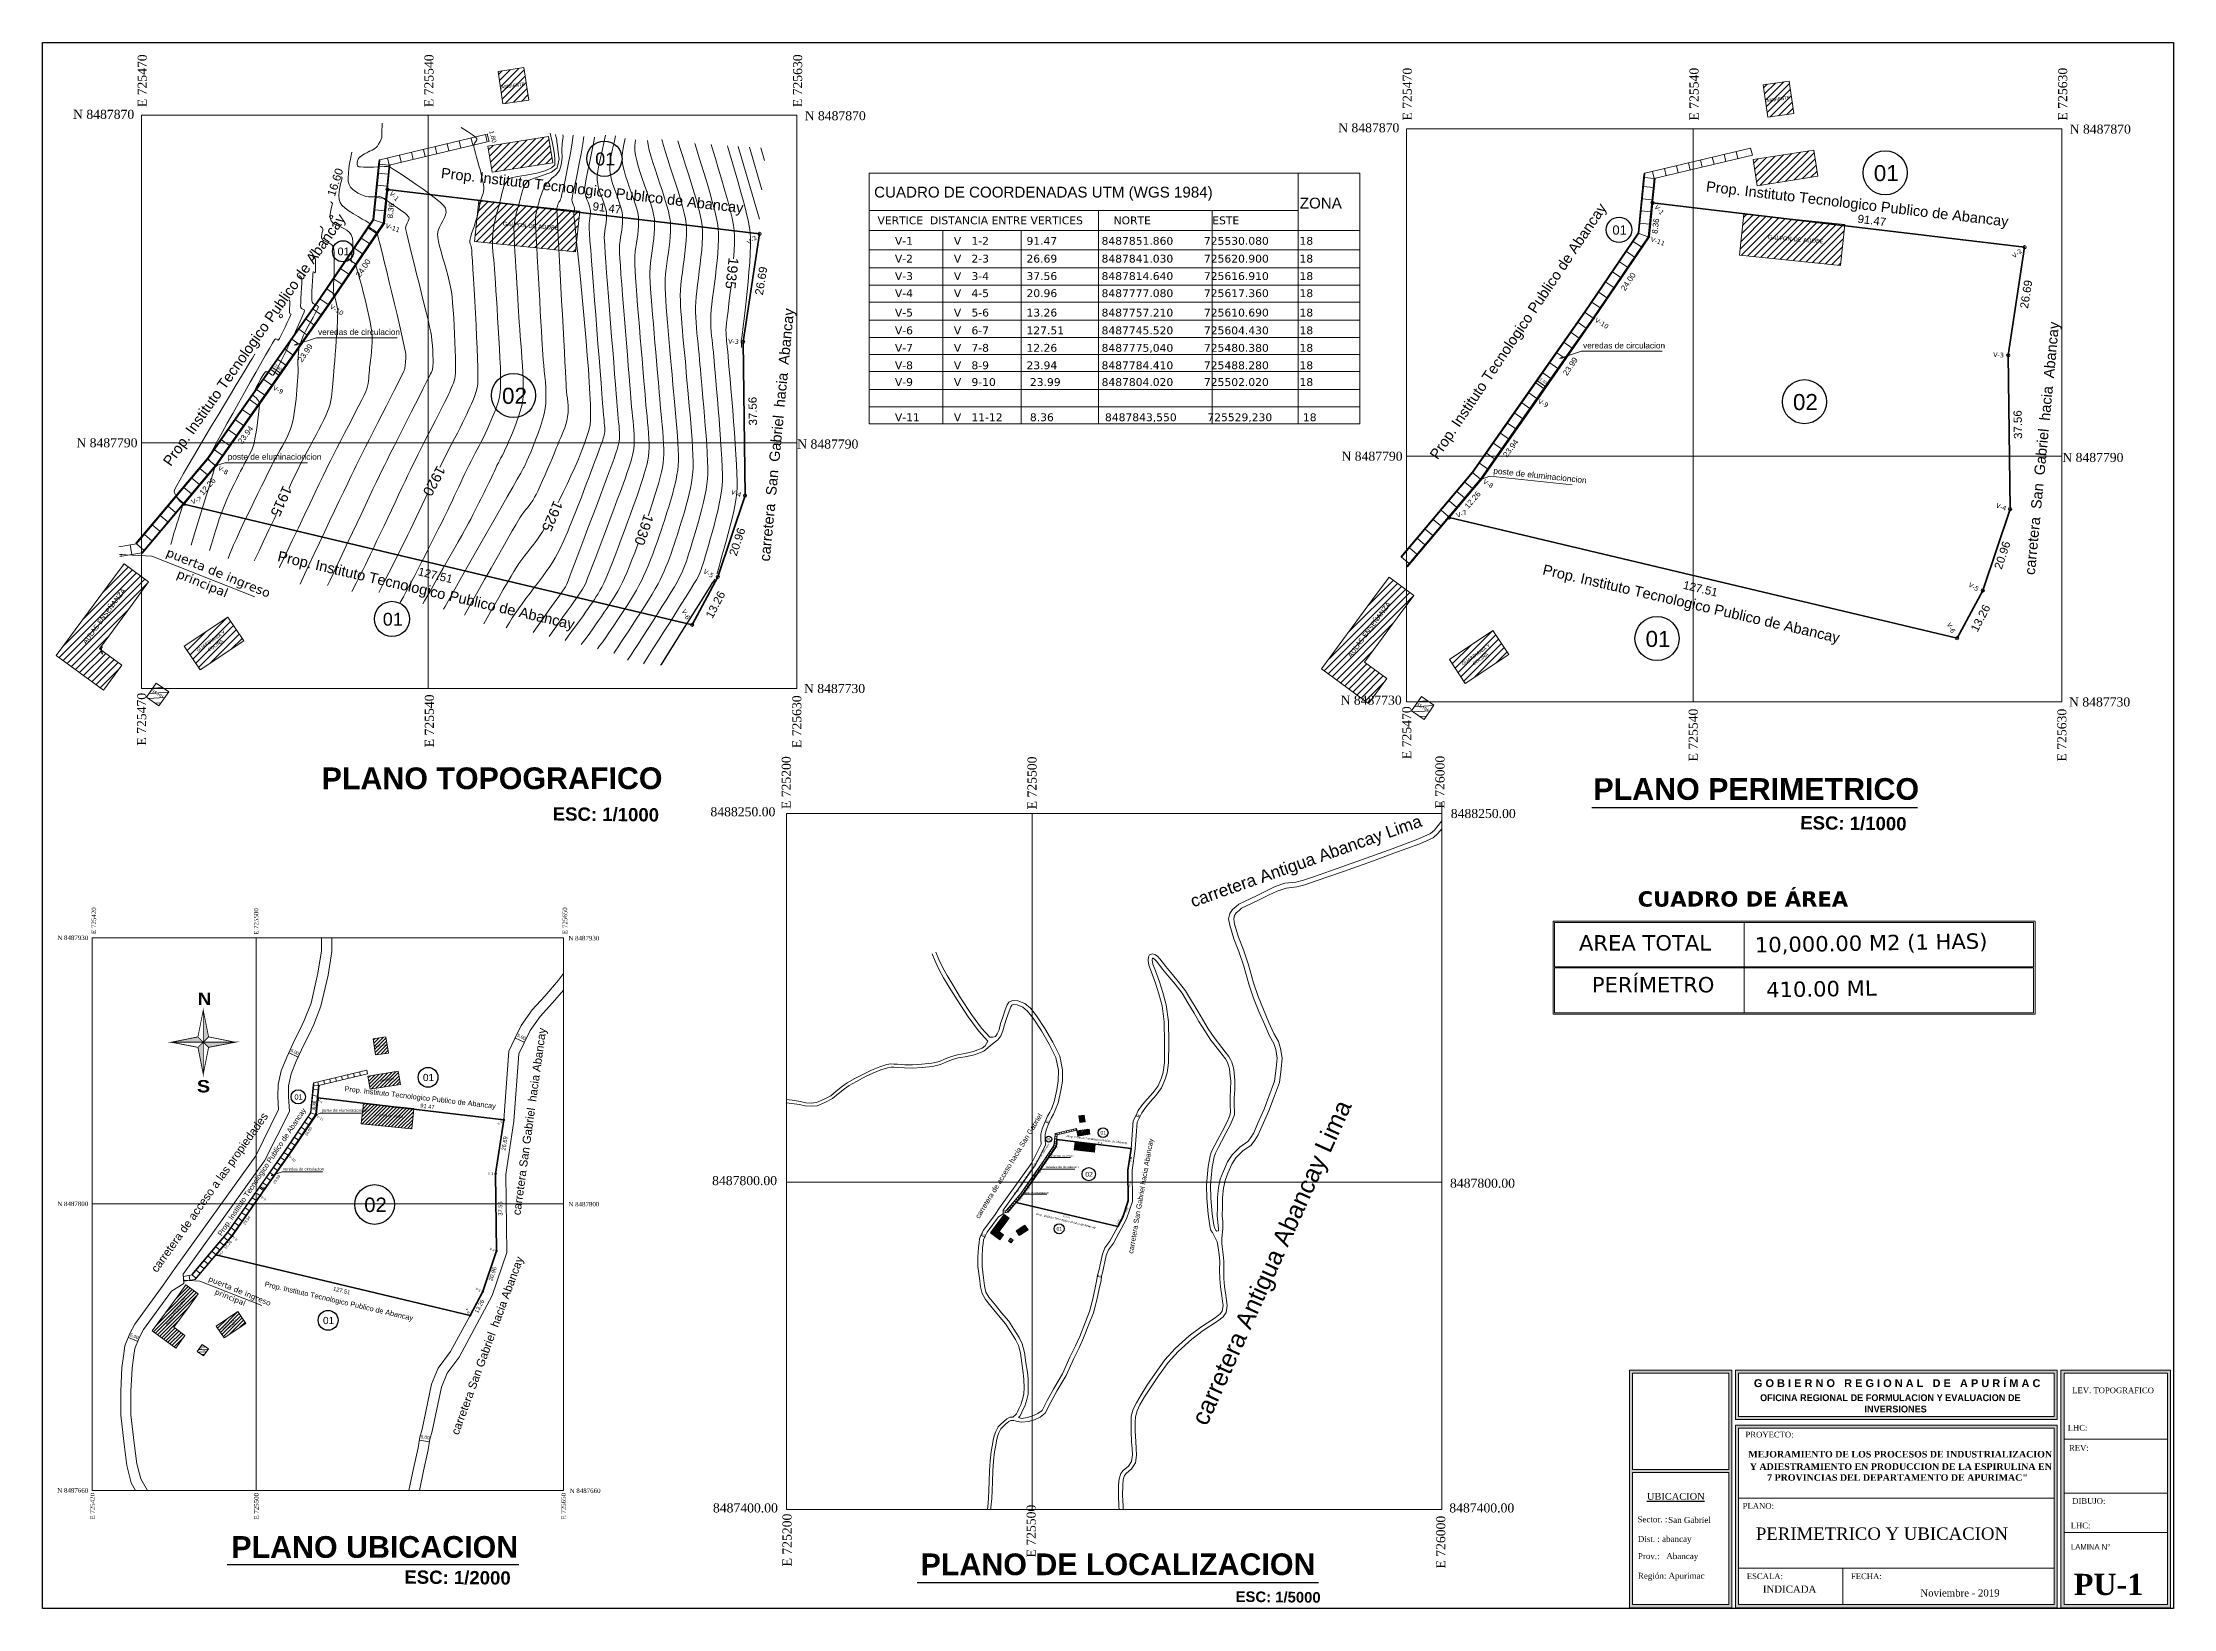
# Model space of a CAD drawing. Header units: metres. Extents: x 2572 to 5235, y 1556 to 2684.
# Drawn here: x 3729 to 4249, y 2027 to 2410 of the extents above; entities that cross this region are included whole.
import ezdxf
from ezdxf.enums import TextEntityAlignment as Align

# ---------------------------------------------------------------- set-up
doc = ezdxf.new("R2010")
doc.units = ezdxf.units.M
for name, pattern in [('ACAD_ISO02W100', [15, 12, -3]), ('DASHDOT', [25.4, 12.7, -6.35, 0, -6.35]), ('HIDDEN2', [4.7625, 3.175, -1.5875])]:
    doc.linetypes.add(name, pattern=pattern)
for name, color, linetype in [('$AUDIT-BAD-LAYER', 7, 'Continuous'), ('AMBIENTA', 6, 'Continuous'), ('C-TOPO-MAJR', 9, 'Continuous'), ('graf-02', 4, 'Continuous'), ('GRILLA', 7, 'Continuous'), ('SOMBREADO', 7, 'Continuous'), ('VIGAS', 7, 'Continuous')]:
    doc.layers.add(name, color=color, linetype=linetype)
for name, color, linetype, lineweight in [('0.09', 161, 'Continuous', 9), ('0_Pen_No__1', 7, 'Continuous', 13), ('1-blanco', 7, 'Continuous', 25), ('2D Drafting - General_Pen_No__1', 7, 'Continuous', 13), ('A-ACOTACION', 7, 'Continuous', 9), ('ACERO LONG', 211, 'Continuous', 35), ('Calles_Proy(0.015)', 151, 'ACAD_ISO02W100', 15), ('Cimientos', 1, 'Continuous', 50), ('COORD', 7, 'Continuous', 0), ('Cota de Nivel', 7, 'Continuous', 0), ('Del Rotulo', 7, 'Continuous', 5), ('EICers.Inodoros', 190, 'Continuous', 0), ('linea de piso', 140, 'Continuous', 13), ('lotes', 2, 'Continuous', 13), ('lotes-R', 7, 'Continuous', 0), ('MUROS-05', 4, 'Continuous', 13), ('muros_0.8', 12, 'Continuous', 80), ('PLUMA 02', 51, 'Continuous', 20), ('Structural - Grid_Pen_No__15', 214, 'Continuous', 25), ('TEXTO', 7, 'Continuous', 5), ('Texto_Pen_No__21', 7, 'Continuous', 35), ('tuberia-agua', 132, 'DASHDOT', 25), ('vanos', 145, 'Continuous', 9)]:
    doc.layers.add(name, color=color, linetype=linetype, lineweight=lineweight)
doc.layers.add('2D Drafting - General_Pen_No__102', color=7, linetype='Continuous', lineweight=13, true_color=0xcccccc)
doc.layers.add('C-TOPO-MINR-N', color=7, linetype='Continuous', lineweight=0, true_color=0x346a34)
doc.styles.add('2mm', font='verdana.ttf', dxfattribs={"height": 8})
doc.styles.add('arial', font='arial.ttf')
doc.styles.add('CCO', font='')
doc.styles.add('Dutch801 XBd BT', font='dutcheb.ttf', dxfattribs={"height": 0.2})
doc.styles.add('GENERATED_STYLE_7', font='GOTHIC.TTF')
doc.styles.add('L120', font='times.ttf', dxfattribs={"height": 3})
doc.styles.add('NUMERACION', font='verdana.ttf', dxfattribs={"height": 2.5})
doc.styles.get("Standard").update_dxf_attribs({"font": 'arial.ttf'})
doc.styles.get('CCO').set_extended_font_data('Arial Black')
pattern_1 = [(45, (-795026.0894, -8495492.0598), (-0.86999999854, 0.86999999854), [])]
pattern_2 = [(45, (-395777.9503, -4246779.3294), (-0.43499999927, 0.43499999927), [])]
pattern_3 = [(45, (-155853.10992, -1697430.76331), (-0.173999999708, 0.173999999708), [])]
pattern_4 = [(45, (-795334.9413, -8495488.7799), (-0.86999999854, 0.86999999854), [])]

# ---------------------------------------------------------------- blocks, each defined once
blk = doc.blocks.new('_Dot')
at = {"layer": 'graf-02', "color": 0, "lineweight": -2}
blk.add_line((-0.5, 0), (-1, 0), dxfattribs=at)
at = {"layer": 'graf-02', "color": 0, "const_width": 0.5}
blk.add_lwpolyline([(-0.25, 0, 1), (0.25, 0, 1)], format="xyb", close=True, dxfattribs=at)

msp = doc.modelspace()

# ---------------------------------------------------------------- hatches: boundary and pattern name
at = {"layer": '0.09', "lineweight": 0}
h = msp.add_hatch(dxfattribs=at)
h.set_pattern_fill('JIS_WOOD', color=256, scale=1.74)
h.set_pattern_definition([(45, (3840.1097, 2403.6114), (-0.87, 0.87), [])])
h.paths.add_polyline_path([(3840.11, 2402.693), (3841.262, 2394.776), (3847.571, 2395.695), (3846.419, 2403.611)])
h = msp.add_hatch(dxfattribs=at)
h.set_pattern_fill('JIS_WOOD', color=256, scale=1.74)
h.set_pattern_definition([(45, (4148.9617, 2400.3315), (-0.87, 0.87), [])])
h.paths.add_polyline_path([(4148.962, 2399.413), (4150.114, 2391.497), (4156.423, 2392.415), (4155.271, 2400.332)])
h = msp.add_hatch(dxfattribs=at)
h.set_pattern_fill('JIS_WOOD', color=256, scale=1.74)
h.set_pattern_definition(pattern_4)
h.paths.add_polyline_path([(3837.62, 2384.421), (3838.625, 2378.042), (3853.442, 2380.378), (3852.437, 2386.757)])
h = msp.add_hatch(dxfattribs=at)
h.set_pattern_fill('JIS_WOOD', color=256, scale=1.74)
h.set_pattern_definition(pattern_1)
h.paths.add_polyline_path([(4146.472, 2381.141), (4147.477, 2374.762), (4162.294, 2377.098), (4161.289, 2383.478)])
h = msp.add_hatch(dxfattribs=at)
h.set_pattern_fill('JIS_WOOD', color=256, scale=1.74)
h.set_pattern_definition([(45, (3834.3514, 2371.0731), (-0.87, 0.87), [])])
h.paths.add_polyline_path([(3834.351, 2361.111), (3858.995, 2358.582), (3860.017, 2368.544), (3835.374, 2371.073)])
h = msp.add_hatch(dxfattribs=at)
h.set_pattern_fill('JIS_WOOD', color=256, scale=1.74)
h.set_pattern_definition([(45, (4143.2034, 2367.7932), (-0.87, 0.87), [])])
h.paths.add_polyline_path([(4143.203, 2357.831), (4167.847, 2355.302), (4168.869, 2365.264), (4144.226, 2367.793)])
h = msp.add_hatch(dxfattribs=at)
h.set_pattern_fill('JIS_WOOD', color=256, scale=1.74)
h.set_pattern_definition(pattern_4)
h.paths.add_polyline_path([(3732.236, 2260.015), (3743.744, 2251.531), (3748.247, 2257.639), (3742.766, 2261.68), (3750.725, 2272.474), (3754.777, 2277.97), (3748.772, 2282.443), (3744.72, 2276.947)])
h = msp.add_hatch(dxfattribs=at)
h.set_pattern_fill('JIS_WOOD', color=256, scale=1.74)
h.set_pattern_definition(pattern_1)
h.paths.add_polyline_path([(4041.088, 2256.735), (4052.596, 2248.251), (4057.099, 2254.359), (4051.618, 2258.4), (4059.576, 2269.195), (4063.629, 2274.69), (4057.624, 2279.163), (4053.572, 2273.667)])
h = msp.add_hatch(dxfattribs=at)
h.set_pattern_fill('JIS_WOOD', color=256, scale=1.74)
h.set_pattern_definition(pattern_4)
h.paths.add_polyline_path([(3774.116, 2269.383), (3763.491, 2262.317), (3767.367, 2256.488), (3777.992, 2263.554)])
h = msp.add_hatch(dxfattribs=at)
h.set_pattern_fill('JIS_WOOD', color=256, scale=1.74)
h.set_pattern_definition(pattern_1)
h.paths.add_polyline_path([(4082.968, 2266.103), (4072.343, 2259.037), (4076.219, 2253.208), (4086.844, 2260.274)])
h = msp.add_hatch(dxfattribs=at)
h.set_pattern_fill('JIS_WOOD', color=256, scale=0.87)
h.set_pattern_definition([(45, (3809.5752, 2166.8663), (-0.435, 0.435), [])])
h.paths.add_polyline_path([(3809.575, 2166.407), (3810.151, 2162.449), (3813.306, 2162.908), (3812.73, 2166.866)])
h.paths.add_polyline_path([(3809.889, 2164.15), (3813.002, 2164.6), (3812.914, 2165.203), (3809.802, 2164.753)], flags=25)
h = msp.add_hatch(dxfattribs=at)
h.set_pattern_fill('JIS_WOOD', color=256, scale=0.87)
h.set_pattern_definition(pattern_2)
h.paths.add_polyline_path([(3808.33, 2157.271), (3808.833, 2154.082), (3816.242, 2155.25), (3815.739, 2158.439)])
h.paths.add_polyline_path([(3811.129, 2155.724), (3815.024, 2156.262), (3814.919, 2157.017), (3811.025, 2156.479)], flags=24)
h = msp.add_hatch(dxfattribs=at)
h.set_pattern_fill('JIS_WOOD', color=256, scale=0.87)
h.set_pattern_definition([(45, (3806.69605, 2150.5971), (-0.435, 0.435), [])])
h.paths.add_polyline_path([(3806.696, 2145.616), (3819.018, 2144.352), (3819.529, 2149.333), (3807.207, 2150.597)])
h.paths.add_polyline_path([(3810, 2147.416), (3817.106, 2146.877), (3817.166, 2147.669), (3810.06, 2148.208)], flags=24)
h = msp.add_hatch(dxfattribs=at)
h.set_pattern_fill('JIS_WOOD', color=256, scale=0.348)
h.set_pattern_definition(pattern_3)
h.paths.add_polyline_path([(3984.366, 2144.344), (3981.402, 2143.877), (3981.603, 2142.601), (3984.567, 2143.068)])
h.paths.add_polyline_path([(3982.509, 2143.299), (3983.547, 2143.442), (3983.519, 2143.644), (3982.481, 2143.5)], flags=24)
h = msp.add_hatch(dxfattribs=at)
h.set_pattern_fill('JIS_WOOD', color=256, scale=0.348)
h.set_pattern_definition([(45, (3981.90029, 2147.71495), (-0.174, 0.174), [])])
h.paths.add_polyline_path([(3983.162, 2147.715), (3981.9, 2147.531), (3982.131, 2145.948), (3983.393, 2146.132)])
h.paths.add_polyline_path([(3982.132, 2146.657), (3983.169, 2146.807), (3983.14, 2147.008), (3982.103, 2146.858)], flags=24)
h = msp.add_hatch(dxfattribs=at)
h.set_pattern_fill('JIS_WOOD', color=256, scale=0.348)
h.set_pattern_definition([(45, (3980.74863, 2141.20728), (-0.174, 0.174), [])])
h.paths.add_polyline_path([(3985.882, 2140.702), (3980.953, 2141.207), (3980.749, 2139.215), (3985.677, 2138.709)])
h.paths.add_polyline_path([(3982.07, 2140.013), (3983.965, 2139.869), (3983.981, 2140.08), (3982.086, 2140.224)], flags=24)
h = msp.add_hatch(dxfattribs=at)
h.set_pattern_fill('JIS_WOOD', color=256, scale=0.348)
h.set_pattern_definition(pattern_3)
h.paths.add_polyline_path([(3964.023, 2121.488), (3964.834, 2122.587), (3963.633, 2123.481), (3962.822, 2122.382), (3960.326, 2118.996), (3962.627, 2117.299), (3963.528, 2118.52), (3962.432, 2119.329)])
h.paths.add_polyline_path([(3962.061, 2119.846), (3963.494, 2121.784), (3963.228, 2121.981), (3961.795, 2120.043)], flags=24)
h = msp.add_hatch(dxfattribs=at)
h.set_pattern_fill('JIS_WOOD', color=256, scale=0.348)
h.set_pattern_definition(pattern_3)
h.paths.add_polyline_path([(3968.702, 2120.869), (3966.576, 2119.456), (3967.352, 2118.29), (3969.477, 2119.703)])
h.paths.add_polyline_path([(3967.73, 2119.123), (3968.41, 2119.587), (3968.29, 2119.762), (3967.611, 2119.298)], flags=24)
h.paths.add_polyline_path([(3967.282, 2119.115), (3968.506, 2119.952), (3968.387, 2120.126), (3967.163, 2119.29)], flags=24)
h = msp.add_hatch(dxfattribs=at)
h.set_pattern_fill('JIS_WOOD', color=256, scale=0.87)
h.set_pattern_definition(pattern_2)
h.paths.add_polyline_path([(3755.638, 2095.068), (3761.392, 2090.826), (3763.644, 2093.88), (3760.903, 2095.901), (3764.883, 2101.298), (3766.909, 2104.046), (3763.906, 2106.282), (3761.88, 2103.534)])
h.paths.add_polyline_path([(3759.33, 2096.089), (3764.705, 2103.359), (3763.706, 2104.098), (3758.331, 2096.828)], flags=24)
h = msp.add_hatch(dxfattribs=at)
h.set_pattern_fill('JIS_WOOD', color=256, scale=0.87)
h.set_pattern_definition(pattern_2)
h.paths.add_polyline_path([(3776.578, 2099.752), (3771.266, 2096.219), (3773.204, 2093.304), (3778.516, 2096.838)])
h.paths.add_polyline_path([(3774.249, 2095.362), (3776.287, 2096.755), (3775.929, 2097.279), (3773.891, 2095.887)], flags=24)
h.paths.add_polyline_path([(3772.903, 2095.338), (3776.577, 2097.848), (3776.219, 2098.371), (3772.546, 2095.861)], flags=24)
at = {"layer": '2D Drafting - General_Pen_No__102', "linetype": 'Continuous'}
h = msp.add_hatch(color=256, dxfattribs=at)
h.paths.add_polyline_path([(4116.281, 2027.408), (4141.313, 2027.408), (4141.313, 2085.423), (4116.281, 2085.423)])
h.paths.add_polyline_path([(4140.554, 2028.166), (4117.049, 2028.166), (4117.049, 2060.451), (4140.554, 2060.451)], flags=16)
h.paths.add_polyline_path([(4117.049, 2061.149), (4117.049, 2084.664), (4140.554, 2084.664), (4140.554, 2061.149)], flags=16)
h = msp.add_hatch(color=256, dxfattribs=at)
h.paths.add_polyline_path([(4142.205, 2085.423), (4142.205, 2073.374), (4220.749, 2073.374), (4220.749, 2085.423)])
h.paths.add_polyline_path([(4142.964, 2074.132), (4142.964, 2084.664), (4219.99, 2084.664), (4219.99, 2074.132)], flags=16)
h = msp.add_hatch(color=256, dxfattribs=at)
h.paths.add_polyline_path([(4221.641, 2085.423), (4221.641, 2027.408), (4248.417, 2027.408), (4248.417, 2085.423)])
h.paths.add_polyline_path([(4222.4, 2028.166), (4222.4, 2084.664), (4247.659, 2084.664), (4247.659, 2028.166)], flags=16)
h = msp.add_hatch(color=256, dxfattribs=at)
h.paths.add_polyline_path([(4142.205, 2027.408), (4220.749, 2027.408), (4220.749, 2072.035), (4142.205, 2072.035)])
h.paths.add_polyline_path([(4142.964, 2028.166), (4142.964, 2071.276), (4219.99, 2071.276), (4219.99, 2028.166)], flags=16)

# ---------------------------------------------------------------- linework, layer by layer
at = {"layer": '0.09', "lineweight": 0}
for p, q in [((3754.698, 2249.503, -1927.508), (3758.745, 2249.766, -1927.508)), ((3754.913, 2250.75, -1927.508), (3759.641, 2251.057, -1927.508)), ((3755.809, 2252.041, -1927.508), (3758.18, 2252.195, -1927.508)), ((3756.296, 2248.374, -1927.508), (3757.848, 2248.475, -1927.508)), ((4063.765, 2247.47, -1928.471), (4068.493, 2247.777, -1928.471)), ((4064.661, 2248.762, -1928.471), (4067.032, 2248.915, -1928.471)), ((4063.55, 2246.224, -1928.471), (4067.597, 2246.486, -1928.471)), ((4065.148, 2245.094, -1928.471), (4066.7, 2245.195, -1928.471)), ((3965.04, 2117.401, -121.473), (3965.514, 2117.432, -121.473)), ((3964.818, 2116.893, -121.473), (3965.627, 2116.946, -121.473)), ((3964.861, 2117.143, -121.473), (3965.807, 2117.204, -121.473)), ((3965.138, 2116.667, -121.473), (3965.448, 2116.688, -121.473)), ((3766.87, 2089.812, -964.236), (3768.893, 2089.944, -964.236)), ((3766.977, 2090.436, -964.236), (3769.341, 2090.589, -964.236)), ((3767.425, 2091.081, -964.236), (3768.61, 2091.158, -964.236)), ((3767.668, 2089.248, -964.236), (3768.445, 2089.298, -964.236))]:
    msp.add_line(p, q, dxfattribs=at)
at = {"layer": '0.09', "lineweight": 0, "flags": 128}
for points, elevation in [([(3846.419, 2403.611), (3840.11, 2402.693)], 0.133), ([(3847.571, 2395.695), (3846.419, 2403.611)], 0.133), ([(3841.262, 2394.776), (3840.11, 2402.693)], 0.133), ([(4155.271, 2400.332), (4148.962, 2399.413)], -0.83), ([(4150.114, 2391.497), (4148.962, 2399.413)], -0.83), ([(4156.423, 2392.415), (4155.271, 2400.332)], -0.83), ([(3847.571, 2395.695), (3841.262, 2394.776)], 0.133), ([(4156.423, 2392.415), (4150.114, 2391.497)], -0.83), ([(3837.62, 2384.421), (3852.437, 2386.757)], 0.138), ([(3837.62, 2384.421), (3838.625, 2378.042)], 0.138), ([(3852.437, 2386.757), (3853.442, 2380.378)], 0.138), ([(4146.472, 2381.141), (4161.289, 2383.478)], -0.825), ([(4161.289, 2383.478), (4162.294, 2377.098)], -0.825), ([(3838.625, 2378.042), (3853.442, 2380.378)], 0.138), ([(4146.472, 2381.141), (4147.477, 2374.762)], -0.825), ([(4147.477, 2374.762), (4162.294, 2377.098)], -0.825), ([(3835.374, 2371.073), (3834.351, 2361.111)], -0.098), ([(3860.017, 2368.544), (3835.374, 2371.073)], -0.098), ([(3860.017, 2368.544), (3858.995, 2358.582)], -1920), ([(4144.226, 2367.793), (4143.203, 2357.831)], -1.061), ([(4168.869, 2365.264), (4144.226, 2367.793)], -1.061), ([(4168.869, 2365.264), (4167.847, 2355.302)], -1920.963), ([(3858.995, 2358.582), (3834.351, 2361.111)], -0.098), ([(4167.847, 2355.302), (4143.203, 2357.831)], -1.061), ([(3748.772, 2282.443), (3744.72, 2276.947), (3732.236, 2260.015)], -9.62), ([(3748.772, 2282.443), (3754.777, 2277.97)], -9.62), ([(4057.624, 2279.163), (4053.572, 2273.667), (4041.088, 2256.735)], -10.583), ([(4057.624, 2279.163), (4063.629, 2274.69)], -10.583), ([(3754.777, 2277.97), (3750.725, 2272.474), (3742.766, 2261.68)], -9.62), ([(4063.629, 2274.69), (4059.576, 2269.195), (4051.618, 2258.4)], -10.583), ([(3774.116, 2269.383), (3763.491, 2262.317)], -4.037), ([(3777.992, 2263.554), (3774.116, 2269.383)], -4.037), ([(3777.992, 2263.554), (3767.367, 2256.488)], -4.037), ([(4082.968, 2266.103), (4072.343, 2259.037)], -5), ([(4086.844, 2260.274), (4082.968, 2266.103)], -5), ([(3732.236, 2260.015), (3743.744, 2251.531)], -9.62), ([(3748.247, 2257.639), (3742.766, 2261.68)], -9.608), ([(3767.367, 2256.488), (3763.491, 2262.317)], -4.986), ([(4057.099, 2254.359), (4051.618, 2258.4)], -10.571), ([(4076.219, 2253.208), (4072.343, 2259.037)], -5.949), ([(4086.844, 2260.274), (4076.219, 2253.208)], -5), ([(3748.247, 2257.639), (3743.744, 2251.531)], -9.608), ([(3756.652, 2253.256), (3754.25, 2249.795)], -7.375), ([(3756.652, 2253.256), (3759.699, 2251.141)], -7.375), ([(4041.088, 2256.735), (4052.596, 2248.251)], -10.583), ([(4057.099, 2254.359), (4052.596, 2248.251)], -10.571), ([(3757.296, 2247.68), (3754.25, 2249.795)], -7.367), ([(3759.699, 2251.141), (3757.296, 2247.68)], -7.375), ([(4065.504, 2249.976), (4063.101, 2246.515)], -8.338), ([(4065.504, 2249.976), (4068.551, 2247.861)], -8.338), ([(4068.551, 2247.861), (4066.148, 2244.4)], -8.338), ([(4066.148, 2244.4), (4063.101, 2246.515)], -8.33), ([(3812.73, 2166.866), (3809.575, 2166.407)], -0.415), ([(3810.151, 2162.449), (3809.575, 2166.407)], -0.415), ([(3813.306, 2162.908), (3812.73, 2166.866)], -0.415), ([(3813.306, 2162.908), (3810.151, 2162.449)], -0.415), ([(3808.33, 2157.271), (3815.739, 2158.439)], -0.413), ([(3808.33, 2157.271), (3808.833, 2154.082)], -0.413), ([(3808.833, 2154.082), (3816.242, 2155.25)], -0.413), ([(3815.739, 2158.439), (3816.242, 2155.25)], -0.413), ([(3807.207, 2150.597), (3806.696, 2145.616)], -0.53), ([(3819.529, 2149.333), (3807.207, 2150.597)], -0.53), ([(3819.529, 2149.333), (3819.018, 2144.352)], -960.481), ([(3819.018, 2144.352), (3806.696, 2145.616)], -0.53), ([(3981.402, 2143.877), (3984.366, 2144.344)], 264.056), ([(3981.402, 2143.877), (3981.603, 2142.601)], 264.056), ([(3983.162, 2147.715), (3981.9, 2147.531)], 264.055), ([(3982.131, 2145.948), (3981.9, 2147.531)], 264.055), ([(3983.393, 2146.132), (3982.131, 2145.948)], 264.055), ([(3983.393, 2146.132), (3983.162, 2147.715)], 264.055), ([(3984.366, 2144.344), (3984.567, 2143.068)], 264.056), ([(3980.953, 2141.207), (3980.749, 2139.215)], 264.009), ([(3985.677, 2138.709), (3980.749, 2139.215)], 264.009), ([(3985.882, 2140.702), (3980.953, 2141.207)], 264.009), ([(3981.603, 2142.601), (3984.567, 2143.068)], 264.056), ([(3985.882, 2140.702), (3985.677, 2138.709)], -119.971), ([(3963.633, 2123.481), (3962.822, 2122.382), (3960.326, 2118.996)], 262.105), ([(3964.834, 2122.587), (3964.023, 2121.488), (3962.432, 2119.329)], 262.105), ([(3963.633, 2123.481), (3964.834, 2122.587)], 262.105), ([(3960.326, 2118.996), (3962.627, 2117.299)], 262.105), ([(3963.528, 2118.52), (3962.432, 2119.329)], 262.107), ([(3963.528, 2118.52), (3962.627, 2117.299)], 262.107), ([(3965.209, 2117.644), (3964.728, 2116.952)], 262.554), ([(3965.209, 2117.644), (3965.818, 2117.221)], 262.554), ([(3965.818, 2117.221), (3965.338, 2116.529)], 262.554), ([(3968.702, 2120.869), (3966.576, 2119.456)], 263.221), ([(3967.352, 2118.29), (3966.576, 2119.456)], 263.032), ([(3969.477, 2119.703), (3967.352, 2118.29)], 263.221), ([(3969.477, 2119.703), (3968.702, 2120.869)], 263.221), ([(3965.338, 2116.529), (3964.728, 2116.952)], 262.555), ([(3763.906, 2106.282), (3761.88, 2103.534), (3755.638, 2095.068)], -5.291), ([(3766.909, 2104.046), (3764.883, 2101.298), (3760.903, 2095.901)], -5.291), ([(3763.906, 2106.282), (3766.909, 2104.046)], -5.291), ([(3776.578, 2099.752), (3771.266, 2096.219)], -2.5), ([(3778.516, 2096.838), (3773.204, 2093.304)], -2.5), ([(3778.516, 2096.838), (3776.578, 2099.752)], -2.5), ([(3755.638, 2095.068), (3761.392, 2090.826)], -5.291), ([(3763.644, 2093.88), (3760.903, 2095.901)], -5.285), ([(3763.644, 2093.88), (3761.392, 2090.826)], -5.285), ([(3767.847, 2091.689), (3766.645, 2089.958)], -4.169), ([(3767.847, 2091.689), (3769.37, 2090.631)], -4.169), ([(3773.204, 2093.304), (3771.266, 2096.219)], -2.975), ([(3768.169, 2088.9), (3766.645, 2089.958)], -4.165), ([(3769.37, 2090.631), (3768.169, 2088.9)], -4.169)]:
    msp.add_lwpolyline(points, dxfattribs=dict(at, elevation=elevation))
at = {"layer": '0_Pen_No__1', "linetype": 'Continuous'}
for p, q in [((4222.4, 2068.602), (4247.659, 2068.602)), ((4222.4, 2055.388), (4247.659, 2055.388)), ((4219.99, 2054.165), (4142.964, 2054.165)), ((4222.4, 2045.802), (4247.659, 2045.802)), ((4142.961, 2037.092), (4219.993, 2037.092)), ((4168.386, 2037.092), (4168.386, 2028.166))]:
    msp.add_line(p, q, dxfattribs=at)
at = {"layer": '0_Pen_No__1', "linetype": 'Continuous', "flags": 128}
for points in [[(4116.281, 2027.408), (4141.313, 2027.408), (4141.313, 2085.423), (4116.281, 2085.423)], [(4117.049, 2084.664), (4140.554, 2084.664), (4140.554, 2061.149), (4117.049, 2061.149)], [(4142.205, 2073.374), (4220.749, 2073.374), (4220.749, 2085.423), (4142.205, 2085.423)], [(4142.964, 2074.132), (4219.99, 2074.132), (4219.99, 2084.664), (4142.964, 2084.664)], [(4221.641, 2027.408), (4248.417, 2027.408), (4248.417, 2085.423), (4221.641, 2085.423)], [(4222.4, 2028.166), (4247.659, 2028.166), (4247.659, 2084.664), (4222.4, 2084.664)], [(4142.205, 2072.035), (4142.205, 2027.408), (4220.749, 2027.408), (4220.749, 2072.035)], [(4142.964, 2071.276), (4142.964, 2028.166), (4219.99, 2028.166), (4219.99, 2071.276)], [(4117.049, 2028.166), (4140.554, 2028.166), (4140.554, 2060.451), (4117.049, 2060.451)]]:
    msp.add_lwpolyline(points, close=True, dxfattribs=at)
at = {"layer": '1-blanco', "linetype": 'Continuous', "lineweight": 5}
for p, q in [((3930.704, 2377.842), (4050.448, 2377.842)), ((3930.704, 2377.842), (3930.704, 2363.839)), ((4035.449, 2377.842), (4035.449, 2368.753)), ((3930.704, 2368.753), (4035.449, 2368.753)), ((3986.667, 2368.753), (3986.667, 2363.839)), ((4014.396, 2368.753), (4014.396, 2363.839)), ((4035.449, 2368.753), (4035.449, 2363.839)), ((4035.449, 2368.753), (4035.449, 2363.839)), ((3930.704, 2363.839), (4050.448, 2363.839)), ((3930.704, 2316.566), (3930.704, 2363.839)), ((3930.704, 2350.486), (3930.704, 2363.837)), ((3948.667, 2363.839), (3948.667, 2358.926)), ((3967.838, 2363.839), (3967.838, 2358.926)), ((3986.667, 2363.937), (3986.667, 2363.839)), ((3986.667, 2363.839), (3986.667, 2350.486)), ((4014.396, 2363.937), (4014.396, 2363.839)), ((4014.396, 2363.839), (4014.396, 2350.486)), ((4035.449, 2363.937), (4035.449, 2354.749)), ((4035.449, 2363.937), (4035.449, 2333.526)), ((4035.449, 2363.839), (4035.449, 2350.486)), ((4035.449, 2363.837), (4035.449, 2350.486)), ((3930.704, 2354.749), (3930.704, 2359.091)), ((3930.704, 2359.091), (4050.448, 2359.091)), ((3948.667, 2358.926), (3948.667, 2350.486)), ((3967.838, 2358.926), (3967.838, 2350.486)), ((3930.704, 2354.749), (4050.448, 2354.749)), ((3986.667, 2355.399), (3986.667, 2316.566)), ((3986.667, 2354.749), (3986.667, 2350.486)), ((4014.396, 2355.399), (4014.396, 2316.566)), ((4014.396, 2354.749), (4014.396, 2350.486)), ((4035.449, 2355.399), (4035.449, 2316.566)), ((3930.704, 2350.486), (4050.448, 2350.486)), ((3930.704, 2346.309), (4050.448, 2346.309)), ((3948.667, 2350.486), (3948.667, 2316.566)), ((3967.838, 2350.486), (3967.838, 2316.566)), ((3930.704, 2341.966), (4050.448, 2341.966)), ((3930.704, 2337.703), (4050.448, 2337.703)), ((3930.704, 2333.526), (4050.448, 2333.526)), ((3930.704, 2329.349), (4050.448, 2329.349)), ((3930.704, 2325.006), (4050.448, 2325.006)), ((3930.704, 2320.743), (4050.448, 2320.743)), ((3930.704, 2316.566), (4050.448, 2316.566))]:
    msp.add_line(p, q, dxfattribs=at)
at = {"layer": '1-blanco', "linetype": 'Continuous', "lineweight": 9}
for p, q in [((4097.656, 2172.383), (4097.656, 2195.132)), ((4097.656, 2195.132), (4215.321, 2195.132)), ((4098.004, 2183.999), (4098.004, 2194.785)), ((4098.004, 2194.785), (4214.974, 2194.785)), ((4144.302, 2194.785), (4144.302, 2172.704)), ((4214.974, 2194.785), (4214.974, 2183.999)), ((4215.321, 2195.132), (4215.321, 2172.383)), ((4214.974, 2183.999), (4098.004, 2183.999)), ((4098.004, 2172.704), (4098.004, 2183.744)), ((4098.004, 2183.744), (4214.974, 2183.744)), ((4214.974, 2183.744), (4214.974, 2172.704)), ((4215.321, 2172.383), (4097.656, 2172.383)), ((4214.974, 2172.704), (4098.004, 2172.704))]:
    msp.add_line(p, q, dxfattribs=at)
at = {"layer": '1-blanco', "linetype": 'Continuous', "lineweight": 5, "flags": 128}
msp.add_lwpolyline([(4050.448, 2377.842), (4050.448, 2316.566)], dxfattribs=at)
at = {"layer": '2D Drafting - General_Pen_No__1', "linetype": 'Continuous', "flags": 128}
for points in [[(4116.281, 2027.408), (4141.313, 2027.408), (4141.313, 2085.423), (4116.281, 2085.423)], [(4117.049, 2061.149), (4117.049, 2084.664), (4140.554, 2084.664), (4140.554, 2061.149)], [(4142.205, 2085.423), (4142.205, 2073.374), (4220.749, 2073.374), (4220.749, 2085.423)], [(4142.964, 2074.132), (4142.964, 2084.664), (4219.99, 2084.664), (4219.99, 2074.132)], [(4221.641, 2085.423), (4221.641, 2027.408), (4248.417, 2027.408), (4248.417, 2085.423)], [(4222.4, 2028.166), (4222.4, 2084.664), (4247.659, 2084.664), (4247.659, 2028.166)], [(4142.205, 2027.408), (4220.749, 2027.408), (4220.749, 2072.035), (4142.205, 2072.035)], [(4142.964, 2028.166), (4142.964, 2071.276), (4219.99, 2071.276), (4219.99, 2028.166)], [(4140.554, 2028.166), (4117.049, 2028.166), (4117.049, 2060.451), (4140.554, 2060.451)]]:
    msp.add_lwpolyline(points, close=True, dxfattribs=at)
at = {"layer": '2D Drafting - General_Pen_No__102', "color": 8, "linetype": 'Continuous', "lineweight": 0}
msp.add_line((3970.901, 2133.05, -119.971), (3971.229, 2132.821, -119.971), dxfattribs=at)
at = {"layer": '2D Drafting - General_Pen_No__102', "color": 8, "linetype": 'Continuous', "lineweight": 0, "flags": 128}
for points, elevation in [([(3811.23, 2381.112), (3837.04, 2387.255)], -1920), ([(3813.509, 2379.805), (3837.456, 2385.504)], -1920), ([(3819.346, 2381.194), (3818.929, 2382.945)], -1920), ([(3822.264, 2381.888), (3821.848, 2383.64)], -1920), ([(3825.183, 2382.583), (3824.766, 2384.334)], -1920), ([(3828.101, 2383.278), (3827.684, 2385.029)], -1920), ([(3831.02, 2383.972), (3830.603, 2385.723)], -1920), ([(3833.938, 2384.667), (3833.521, 2386.418)], -1920), ([(3837.04, 2387.255), (3837.456, 2385.504)], -1920), ([(4120.082, 2377.832), (4145.892, 2383.976)], -1920.963), ([(4142.79, 2381.387), (4142.373, 2383.138)], -1920.963), ([(4145.892, 2383.976), (4146.308, 2382.224)], -1920.963), ([(3813.287, 2377.623), (3810.899, 2377.866)], -1920), ([(3811.23, 2381.112), (3811.029, 2381.112)], -1920), ([(3813.509, 2379.805), (3811.121, 2380.048)], -1920), ([(3813.509, 2379.805), (3813.092, 2381.556)], -1920), ([(3816.427, 2380.499), (3816.011, 2382.25)], -1920), ([(4119.881, 2377.832), (4119.774, 2376.788), (4118.394, 2363.236), (4105.324, 2343.974), (4091.605, 2324.324), (4077.936, 2304.823), (4060.511, 2284.155)], -1920.963), ([(4120.082, 2377.832), (4119.973, 2376.768), (4118.588, 2363.166), (4105.489, 2343.86), (4091.769, 2324.209), (4078.095, 2304.701), (4060.664, 2284.026)], -1920.963), ([(4120.082, 2377.832), (4119.881, 2377.832)], -1920.963), ([(4122.361, 2376.525), (4121.944, 2378.276)], -1920.963), ([(4122.361, 2376.525), (4146.308, 2382.224)], -1920.963), ([(4125.279, 2377.219), (4124.863, 2378.97)], -1920.963), ([(4128.198, 2377.914), (4127.781, 2379.665)], -1920.963), ([(4131.116, 2378.609), (4130.7, 2380.36)], -1920.963), ([(4134.035, 2379.303), (4133.618, 2381.054)], -1920.963), ([(4136.953, 2379.998), (4136.536, 2381.749)], -1920.963), ([(4139.872, 2380.692), (4139.455, 2382.444)], -1920.963), ([(3812.983, 2374.638), (3810.595, 2374.881)], -1920), ([(4122.361, 2376.525), (4120.914, 2362.32), (4107.466, 2342.5), (4093.735, 2322.833), (4079.999, 2303.236), (4061.935, 2281.81)], -1920.963), ([(4122.562, 2376.525), (4121.108, 2362.249), (4107.63, 2342.386), (4093.899, 2322.719), (4080.157, 2303.114), (4062.087, 2281.681)], -1920.963), ([(4122.139, 2374.343), (4119.751, 2374.586)], -1920.963), ([(4122.361, 2376.525), (4119.973, 2376.768)], -1920.963), ([(3812.375, 2368.669), (3809.987, 2368.912)], -1920), ([(3812.679, 2371.653), (3810.291, 2371.897)], -1920), ([(4121.531, 2368.374), (4119.143, 2368.617)], -1920.963), ([(4121.835, 2371.358), (4119.447, 2371.601)], -1920.963), ([(3808.689, 2360.629), (3806.703, 2361.976)], -1920), ([(3810.374, 2363.111), (3808.388, 2364.459)], -1920), ([(3812.064, 2365.599), (3809.733, 2366.415)], -1920), ([(4120.916, 2362.319), (4118.585, 2363.135)], -1920.963), ([(4121.227, 2365.389), (4118.839, 2365.632)], -1920.963), ([(3805.32, 2355.664), (3803.334, 2357.011)], -1920), ([(3807.005, 2358.146), (3805.019, 2359.494)], -1920), ([(4117.541, 2357.349), (4115.555, 2358.696)], -1920.963), ([(4119.226, 2359.831), (4117.24, 2361.179)], -1920.963), ([(3801.952, 2350.699), (3799.966, 2352.046)], -1920), ([(3803.636, 2353.181), (3801.65, 2354.529)], -1920), ([(4114.172, 2352.384), (4112.186, 2353.731)], -1920.963), ([(4115.857, 2354.866), (4113.871, 2356.214)], -1920.963), ([(3798.582, 2345.734), (3796.617, 2347.111)], -1920), ([(3800.267, 2348.216), (3798.301, 2349.594)], -1920), ([(4109.119, 2344.936), (4107.153, 2346.314)], -1920.963), ([(4110.804, 2347.419), (4108.818, 2348.767)], -1920.963), ([(4112.488, 2349.901), (4110.502, 2351.249)], -1920.963), ([(3795.147, 2340.814), (3793.209, 2342.172)], -1920), ([(3796.864, 2343.274), (3794.931, 2344.629)], -1920), ([(4105.716, 2339.994), (4103.783, 2341.349)], -1920.963), ([(4107.434, 2342.454), (4105.469, 2343.831)], -1920.963), ([(3791.712, 2335.894), (3789.765, 2337.259)], -1920), ([(3793.43, 2338.354), (3791.487, 2339.716)], -1920), ([(4102.282, 2335.074), (4100.339, 2336.436)], -1920.963), ([(4103.999, 2337.534), (4102.061, 2338.892)], -1920.963), ([(3788.287, 2330.968), (3786.321, 2332.346)], -1920), ([(3790.009, 2333.425), (3788.043, 2334.803)], -1920), ([(4098.861, 2330.145), (4096.895, 2331.523)], -1920.963), ([(4100.564, 2332.615), (4098.617, 2333.979)], -1920.963), ([(3784.843, 2326.055), (3782.878, 2327.433)], -1920), ([(3786.565, 2328.512), (3784.6, 2329.889)], -1920), ([(4095.417, 2325.232), (4093.451, 2326.609)], -1920.963), ([(4097.139, 2327.689), (4095.173, 2329.066)], -1920.963), ([(3781.399, 2321.142), (3779.434, 2322.52)], -1920), ([(3783.121, 2323.599), (3781.156, 2324.976)], -1920), ([(4091.973, 2320.319), (4090.008, 2321.696)], -1920.963), ([(4093.695, 2322.775), (4091.73, 2324.153)], -1920.963), ([(3776.233, 2313.772), (3774.268, 2315.15)], -1920), ([(3777.955, 2316.229), (3775.99, 2317.606)], -1920), ([(3779.677, 2318.685), (3777.712, 2320.063)], -1920), ([(4088.529, 2315.405), (4086.564, 2316.783)], -1920.963), ([(4090.251, 2317.862), (4088.286, 2319.24)], -1920.963), ([(3772.789, 2308.859), (3770.824, 2310.236)], -1920), ([(3774.511, 2311.316), (3772.546, 2312.693)], -1920), ([(4085.085, 2310.492), (4083.12, 2311.87)], -1920.963), ([(4086.807, 2312.949), (4084.842, 2314.326)], -1920.963), ([(3767.282, 2305.655), (3769.116, 2304.108)], -1920), ([(3769.215, 2307.948), (3771.05, 2306.401)], -1920), ([(4078.067, 2304.668), (4079.902, 2303.121)], -1920.963), ([(4081.641, 2305.579), (4079.676, 2306.957)], -1920.963), ([(4083.363, 2308.036), (4081.398, 2309.413)], -1920.963), ([(3763.414, 2301.067), (3765.249, 2299.52)], -1920), ([(3765.348, 2303.361), (3767.183, 2301.814)], -1920), ([(4074.2, 2300.081), (4076.035, 2298.534)], -1920.963), ([(4076.134, 2302.375), (4077.968, 2300.828)], -1920.963), ([(3757.613, 2294.186), (3759.448, 2292.639)], -1920), ([(3759.547, 2296.48), (3761.382, 2294.933)], -1920), ([(3761.48, 2298.774), (3763.315, 2297.227)], -1920), ([(4070.332, 2295.494), (4072.167, 2293.947)], -1920.963), ([(4072.266, 2297.787), (4074.101, 2296.24)], -1920.963), ([(3753.745, 2289.599), (3755.58, 2288.052)], -1920), ([(3755.679, 2291.893), (3757.514, 2290.346)], -1920), ([(4066.465, 2290.907), (4068.3, 2289.36)], -1920.963), ([(4068.399, 2293.2), (4070.233, 2291.653)], -1920.963), ([(3747.534, 2286.566), (3751.812, 2287.306)], 0.963), ([(3747.712, 2284.162), (3753.083, 2285.09)], 0.963), ([(3750.682, 2284.675), (3750.274, 2287.04)], 0.963), ([(3751.812, 2287.306), (3751.659, 2287.435)], -1920), ([(3751.812, 2287.306), (3753.647, 2285.759)], -1920), ([(3753.083, 2285.09), (3753.235, 2284.961)], -1920), ([(4060.664, 2284.026), (4060.511, 2284.155)], -1920.963), ([(4060.664, 2284.026), (4062.499, 2282.479)], -1920.963), ([(4062.597, 2286.319), (4064.432, 2284.772)], -1920.963), ([(4064.531, 2288.613), (4066.366, 2287.066)], -1920.963), ([(4061.935, 2281.81), (4062.087, 2281.681)], -1920.963), ([(3795.035, 2155.617), (3794.981, 2155.095), (3794.291, 2148.319), (3787.756, 2138.687), (3780.897, 2128.862), (3774.063, 2119.112), (3765.35, 2108.778)], -960.481), ([(3795.135, 2155.617), (3795.081, 2155.084), (3794.388, 2148.283), (3787.839, 2138.631), (3780.979, 2128.805), (3774.142, 2119.051), (3765.426, 2108.713)], -960.481), ([(3796.275, 2154.963), (3795.552, 2147.86), (3788.827, 2137.95), (3781.962, 2128.117), (3775.094, 2118.318), (3766.062, 2107.605)], -960.481), ([(3796.378, 2154.987), (3795.648, 2147.825), (3788.91, 2137.894), (3782.044, 2128.06), (3775.173, 2118.257), (3766.138, 2107.541)], -960.481), ([(3796.164, 2153.872), (3794.97, 2153.993)], -960.481), ([(3795.135, 2155.617), (3795.035, 2155.617)], -960.481), ([(3796.275, 2154.963), (3795.081, 2155.084)], -960.481), ([(3795.135, 2155.617), (3808.04, 2158.688)], -960.481), ([(3796.275, 2154.963), (3796.066, 2155.838)], -960.481), ([(3796.275, 2154.963), (3808.249, 2157.813)], -960.481), ([(3797.734, 2155.31), (3797.526, 2156.186)], -960.481), ([(3799.193, 2155.657), (3798.985, 2156.533)], -960.481), ([(3800.653, 2156.005), (3800.444, 2156.88)], -960.481), ([(3802.112, 2156.352), (3801.903, 2157.228)], -960.481), ([(3803.571, 2156.699), (3803.363, 2157.575)], -960.481), ([(3805.03, 2157.047), (3804.822, 2157.922)], -960.481), ([(3806.489, 2157.394), (3806.281, 2158.27)], -960.481), ([(3808.04, 2158.688), (3808.249, 2157.813)], -960.481), ([(3795.708, 2149.395), (3794.514, 2149.517)], -960.481), ([(3795.86, 2150.887), (3794.666, 2151.009)], -960.481), ([(3796.012, 2152.38), (3794.818, 2152.501)], -960.481), ([(3792.181, 2142.892), (3791.188, 2143.566)], -960.481), ([(3793.023, 2144.134), (3792.03, 2144.807)], -960.481), ([(3793.865, 2145.375), (3792.872, 2146.049)], -960.481), ([(3794.707, 2146.616), (3793.714, 2147.29)], -960.481), ([(3795.552, 2147.86), (3794.387, 2148.268)], -960.481), ([(3976.124, 2143.215), (3981.286, 2144.444)], -119.971), ([(3976.58, 2142.954), (3976.497, 2143.304)], -119.971), ([(3976.58, 2142.954), (3981.37, 2144.094)], -119.971), ([(3978.331, 2143.37), (3978.248, 2143.721)], -119.971), ([(3978.915, 2143.509), (3978.832, 2143.859)], -119.971), ([(3979.499, 2143.648), (3979.415, 2143.998)], -119.971), ([(3980.082, 2143.787), (3979.999, 2144.137)], -119.971), ([(3980.666, 2143.926), (3980.583, 2144.276)], -119.971), ([(3981.25, 2144.065), (3981.166, 2144.415)], -119.971), ([(3981.286, 2144.444), (3981.37, 2144.094)], -119.971), ([(3788.811, 2137.927), (3787.829, 2138.616)], -960.481), ([(3789.654, 2139.169), (3788.671, 2139.857)], -960.481), ([(3790.496, 2140.41), (3789.503, 2141.084)], -960.481), ([(3791.338, 2141.651), (3790.345, 2142.325)], -960.481), ([(3976.084, 2143.215), (3976.063, 2143.006), (3975.787, 2140.296), (3973.173, 2136.443), (3970.429, 2132.513), (3967.695, 2128.613), (3964.21, 2124.48)], -119.971), ([(3976.124, 2143.215), (3976.103, 2143.002), (3975.826, 2140.282), (3973.206, 2136.421), (3970.462, 2132.49), (3967.727, 2128.589), (3964.241, 2124.454)], -119.971), ([(3976.58, 2142.954), (3976.291, 2140.113), (3973.601, 2136.149), (3970.855, 2132.215), (3968.108, 2128.296), (3964.495, 2124.011)], -119.971), ([(3976.62, 2142.954), (3976.33, 2140.099), (3973.634, 2136.126), (3970.888, 2132.192), (3968.139, 2128.271), (3964.525, 2123.985)], -119.971), ([(3974.942, 2138.125), (3974.545, 2138.395)], -119.971), ([(3975.279, 2138.622), (3974.882, 2138.891)], -119.971), ([(3975.616, 2139.118), (3975.219, 2139.388)], -119.971), ([(3975.953, 2139.615), (3975.556, 2139.884)], -119.971), ([(3976.291, 2140.112), (3975.825, 2140.276)], -119.971), ([(3976.353, 2140.726), (3975.876, 2140.775)], -119.971), ([(3976.414, 2141.323), (3975.937, 2141.372)], -119.971), ([(3976.475, 2141.92), (3975.997, 2141.969)], -119.971), ([(3976.536, 2142.517), (3976.058, 2142.566)], -119.971), ([(3976.124, 2143.215), (3976.084, 2143.215)], -119.971), ([(3976.58, 2142.954), (3976.103, 2143.002)], -119.971), ([(3976.58, 2142.954), (3976.62, 2142.954)], -119.971), ([(3785.377, 2133.008), (3784.403, 2133.69)], -960.481), ([(3786.235, 2134.238), (3785.264, 2134.918)], -960.481), ([(3787.094, 2135.468), (3786.125, 2136.147)], -960.481), ([(3787.953, 2136.698), (3786.986, 2137.375)], -960.481), ([(3971.191, 2132.695), (3970.798, 2132.971)], -119.971), ([(3971.536, 2133.186), (3971.143, 2133.462)], -119.971), ([(3971.88, 2133.678), (3971.487, 2133.953)], -119.971), ([(3972.221, 2134.172), (3971.831, 2134.444)], -119.971), ([(3972.564, 2134.664), (3972.176, 2134.936)], -119.971), ([(3972.908, 2135.155), (3972.52, 2135.427)], -119.971), ([(3973.251, 2135.647), (3972.865, 2135.918)], -119.971), ([(3973.595, 2136.139), (3973.202, 2136.415)], -119.971), ([(3973.932, 2136.636), (3973.539, 2136.911)], -119.971), ([(3974.269, 2137.132), (3973.871, 2137.402)], -119.971), ([(3974.606, 2137.629), (3974.208, 2137.898)], -119.971), ([(3781.942, 2128.088), (3780.959, 2128.777)], -960.481), ([(3782.803, 2129.316), (3781.82, 2130.005)], -960.481), ([(3783.664, 2130.545), (3782.681, 2131.234)], -960.481), ([(3784.525, 2131.773), (3783.542, 2132.462)], -960.481), ([(3966.948, 2127.665), (3967.315, 2127.355)], -119.971), ([(3967.335, 2128.124), (3967.702, 2127.814)], -119.971), ([(3967.721, 2128.582), (3968.088, 2128.273)], -119.971), ([(3968.436, 2128.764), (3968.043, 2129.04)], -119.971), ([(3968.781, 2129.256), (3968.388, 2129.531)], -119.971), ([(3969.125, 2129.747), (3968.732, 2130.023)], -119.971), ([(3969.469, 2130.238), (3969.076, 2130.514)], -119.971), ([(3969.814, 2130.73), (3969.421, 2131.005)], -119.971), ([(3970.158, 2131.221), (3969.765, 2131.497)], -119.971), ([(3970.503, 2131.712), (3970.109, 2131.988)], -119.971), ([(3970.847, 2132.204), (3970.454, 2132.479)], -119.971), ([(3777.637, 2121.947), (3776.654, 2122.635)], -960.481), ([(3778.498, 2123.175), (3777.515, 2123.864)], -960.481), ([(3779.359, 2124.403), (3778.376, 2125.092)], -960.481), ([(3780.22, 2125.632), (3779.237, 2126.32)], -960.481), ([(3781.081, 2126.86), (3780.098, 2127.549)], -960.481), ([(3963.385, 2124.306), (3964.241, 2124.454)], 264.221), ([(3963.421, 2123.825), (3964.495, 2124.011)], 264.221), ([(3964.015, 2123.928), (3963.933, 2124.401)], 264.221), ([(3964.241, 2124.454), (3964.21, 2124.48)], -119.971), ([(3964.241, 2124.454), (3964.608, 2124.144)], -119.971), ([(3964.495, 2124.011), (3964.525, 2123.985)], -119.971), ([(3964.627, 2124.913), (3964.994, 2124.603)], -119.971), ([(3965.014, 2125.371), (3965.381, 2125.062)], -119.971), ([(3965.401, 2125.83), (3965.768, 2125.521)], -119.971), ([(3965.788, 2126.289), (3966.155, 2125.979)], -119.971), ([(3966.174, 2126.747), (3966.541, 2126.438)], -119.971), ([(3966.561, 2127.206), (3966.928, 2126.897)], -119.971), ([(3773.161, 2117.888), (3774.079, 2117.114)], -960.481), ([(3774.128, 2119.035), (3775.045, 2118.261)], -960.481), ([(3775.915, 2119.49), (3774.932, 2120.179)], -960.481), ([(3776.776, 2120.718), (3775.793, 2121.407)], -960.481), ([(3768.327, 2112.154), (3769.244, 2111.38)], -960.481), ([(3769.294, 2113.301), (3770.211, 2112.527)], -960.481), ([(3770.261, 2114.447), (3771.178, 2113.674)], -960.481), ([(3771.227, 2115.594), (3772.145, 2114.821)], -960.481), ([(3772.194, 2116.741), (3773.112, 2115.968)], -960.481), ([(3765.426, 2108.713), (3766.344, 2107.94)], -960.481), ([(3766.062, 2107.605), (3766.138, 2107.541)], -960.481), ([(3766.393, 2109.86), (3767.31, 2109.087)], -960.481), ([(3767.36, 2111.007), (3768.277, 2110.234)], -960.481)]:
    msp.add_lwpolyline(points, dxfattribs=dict(at, elevation=elevation))
at = {"layer": '2D Drafting - General_Pen_No__102', "linetype": 'Continuous', "lineweight": 9, "flags": 128}
for points, elevation in [([(3813.509, 2379.805), (3813.71, 2379.805)], -1920), ([(4122.361, 2376.525), (4122.562, 2376.525)], -1920.963), ([(3977.164, 2143.093), (3977.08, 2143.443)], -119.971), ([(3977.748, 2143.231), (3977.664, 2143.582)], -119.971), ([(3765.426, 2108.713), (3765.35, 2108.778)], -960.481)]:
    msp.add_lwpolyline(points, dxfattribs=dict(at, elevation=elevation))
at = {"layer": '2D Drafting - General_Pen_No__102', "color": 8, "linetype": 'Continuous', "lineweight": 0, "flags": 128}
for points in [[(3763.287, 2108.344), (3765.426, 2108.713)], [(3763.376, 2107.141), (3766.062, 2107.605)], [(3764.861, 2107.398), (3764.657, 2108.581)]]:
    msp.add_lwpolyline(points, dxfattribs=at)
at = {"layer": '2D Drafting - General_Pen_No__102', "color": 8, "linetype": 'Continuous', "lineweight": 0}
msp.add_circle((3976.598, 2142.933, -119.971), 0.02, dxfattribs=at)
at = {"layer": 'A-ACOTACION', "lineweight": 30, "flags": 128}
msp.add_lwpolyline([(3728.901, 2409.734), (4249.101, 2409.734), (4249.101, 2027.234), (3728.901, 2027.234), (3728.901, 2409.734)], dxfattribs=at)
at = {"layer": 'ACERO LONG', "color": 2, "linetype": 'Continuous', "lineweight": 9}
for p, q in [((3785.064, 2330.565, 0.963), (3785.036, 2330.524, 0.963)), ((3787.032, 2329.191, 0.963), (3787.003, 2329.15, 0.963)), ((4093.916, 2327.285), (4093.888, 2327.244)), ((4095.884, 2325.911), (4095.855, 2325.87)), ((3973.68, 2146.186, -119.971), (3973.676, 2146.177, -119.971)), ((3974.588, 2145.767, -119.971), (3974.584, 2145.758, -119.971)), ((3995.801, 2147.648, -119.971), (3995.797, 2147.639, -119.971)), ((3996.704, 2147.219, -119.971), (3996.7, 2147.21, -119.971)), ((3970.891, 2133.106, -119.971), (3970.885, 2133.097, -119.971)), ((3971.285, 2132.831, -119.971), (3971.279, 2132.823, -119.971)), ((3782.052, 2130.343, -960.481), (3782.038, 2130.322, -960.481)), ((3783.036, 2129.656, -960.481), (3783.022, 2129.635, -960.481)), ((3958.009, 2118.374, -119.971), (3958.005, 2118.365, -119.971)), ((3958.932, 2117.989, -119.971), (3958.928, 2117.979, -119.971)), ((3986.416, 2108.255, -119.971), (3986.417, 2108.265, -119.971)), ((3987.404, 2108.104, -119.971), (3987.406, 2108.114, -119.971)), ((3749.847, 2093.513, -960.481), (3749.838, 2093.49, -960.481))]:
    msp.add_line(p, q, dxfattribs=at)
at = {"layer": 'AMBIENTA', "lineweight": 0, "flags": 128}
for points, elevation in [([(3755.6, 2284.302), (3747.675, 2284.656), (3748.214, 2284.77), (3748.194, 2284.506), (3747.675, 2284.656)], 0.963), ([(3780.699, 2274.316), (3755.6, 2284.302)], 0.963), ([(3767.32, 2107.211), (3763.358, 2107.389), (3763.627, 2107.445), (3763.617, 2107.313), (3763.358, 2107.389)], -960.481), ([(3782.38, 2101.22), (3767.32, 2107.211)], -960.481)]:
    msp.add_lwpolyline(points, dxfattribs=dict(at, elevation=elevation))
at = {"layer": 'C-TOPO-MAJR', "color": 9, "linetype": 'Continuous', "lineweight": -3, "elevation": 15, "flags": 128}
msp.add_lwpolyline([(3892.994, 2278.693), (3892.921, 2278.577), (3892.739, 2278.288), (3892.384, 2277.724), (3891.771, 2276.749), (3890.806, 2275.216), (3889.659, 2273.394), (3888.37, 2271.345), (3886.979, 2269.134), (3885.524, 2266.822), (3884.046, 2264.475), (3882.585, 2262.154), (3881.181, 2259.923), (3879.872, 2257.845), (3879.771, 2257.684)], dxfattribs=at)
at = {"layer": 'C-TOPO-MINR-N', "lineweight": 5, "flags": 128}
for points, elevation in [([(3753.024, 2251.982), (3753.024, 2391.982)], 0.963), ([(3913.024, 2391.982), (3753.024, 2391.982)], 0.963), ([(3913.024, 2251.982), (3913.024, 2391.982)], 0.963), ([(3753.024, 2311.982), (3913.024, 2311.982)], 0.963), ([(3913.024, 2251.982), (3753.024, 2251.982)], 0.963), ([(3910.483, 2051.389), (3910.483, 2221.389)], 264.221), ([(4070.483, 2221.389), (3910.483, 2221.389)], 264.221), ([(3970.483, 2051.389), (3970.483, 2221.389)], 264.221), ([(4070.483, 2051.389), (4070.483, 2224.197)], 264.221), ([(4070.483, 2131.389), (3910.483, 2131.389)], 264.221), ([(4070.483, 2051.389), (3910.483, 2051.389)], 264.221)]:
    msp.add_lwpolyline(points, dxfattribs=dict(at, elevation=elevation))
for points in [[(4061.876, 2248.702), (4061.876, 2388.702)], [(4221.876, 2388.702), (4061.876, 2388.702)], [(4131.876, 2248.702), (4131.876, 2388.702)], [(4221.876, 2248.702), (4221.876, 2388.702)], [(4061.876, 2308.702), (4221.876, 2308.702)], [(4221.876, 2248.702), (4061.876, 2248.702)], [(3741.032, 2056.052), (3741.032, 2191.052)], [(3856.032, 2191.052), (3741.032, 2191.052)], [(3781.032, 2056.052), (3781.032, 2191.052)], [(3856.032, 2056.052), (3856.032, 2191.052)], [(3856.032, 2126.052), (3741.032, 2126.052)], [(3856.032, 2056.052), (3741.032, 2056.052)]]:
    msp.add_lwpolyline(points, dxfattribs=at)
at = {"layer": 'Cimientos', "color": 1, "lineweight": 5}
for centre, radius in [((3813.103, 2373.843, 1921.926), 0.4), ((3799.346, 2367.131, 1921.926), 0.4), ((4121.955, 2370.564, 1920.963), 0.4), ((3903.927, 2363.009, 1921.926), 0.4), ((4212.779, 2359.729, 1920.963), 0.4), ((3787.09, 2342.937, 1921.926), 0.4), ((3899.929, 2336.622, 1921.926), 0.4), ((4208.781, 2333.343, 1920.963), 0.4), ((3900.379, 2299.064, 0.963), 0.4), ((3763.401, 2297.019, 1921.926), 0.4), ((4072.253, 2293.739, 1920.963), 0.4), ((4209.231, 2295.785), 0.4), ((3893.714, 2279.19, 0.963), 0.4), ((4202.566, 2275.91), 0.4), ((3887.452, 2267.502, 1921.926), 0.4), ((4196.304, 2264.222, 1920.963), 0.4), ((3796.072, 2151.982, -960.481), 0.2), ((3795.648, 2147.825, -960.481), 0.2), ((3841.484, 2146.565, -960.481), 0.2), ((3788.91, 2137.894, -960.481), 0.2), ((3976.33, 2140.099, -119.971), 0.08), ((3976.499, 2141.761, -119.971), 0.08), ((3994.664, 2139.594, -119.971), 0.08), ((3839.485, 2133.372), 0.2), ((3973.634, 2136.126, -1440.764), 0.08), ((3993.864, 2134.317, 264.221), 0.08), ((3782.044, 2128.06, -960.481), 0.2), ((3968.139, 2128.271, -1440.764), 0.08), ((3970.888, 2132.192, -1440.764), 0.08), ((3966.559, 2126.396, -1442.364), 0.08), ((3992.621, 2122.831, -119.971), 0.08), ((3993.954, 2126.806, -119.971), 0.08), ((3775.173, 2118.257, -960.481), 0.2), ((3991.369, 2120.493, -119.971), 0.08), ((3771.221, 2113.57, -960.481), 0.2), ((3839.71, 2114.593, -960.481), 0.2), ((3836.377, 2104.655, -960.481), 0.2), ((3833.246, 2098.812, -1919.963), 0.2)]:
    msp.add_circle(centre, radius, dxfattribs=at)
at = {"layer": 'Cota de Nivel', "lineweight": 9}
for p, q in [((3837.234, 2387.302, 0.963), (3837.597, 2387.388, 0.963)), ((3837.651, 2385.551, 0.963), (3838.014, 2385.637, 0.963)), ((3844.327, 2166.7, -960.481), (3844.316, 2166.677, -960.481)), ((3846.584, 2165.626, -960.481), (3846.574, 2165.604, -960.481)), ((3789.025, 2163.043, -960.481), (3789.014, 2163.021, -960.481)), ((3791.295, 2161.996, -960.481), (3791.284, 2161.973, -960.481)), ((3752.154, 2092.55, -960.481), (3752.145, 2092.527, -960.481)), ((3820.864, 2068.216, -960.481), (3820.867, 2068.24, -960.481)), ((3823.335, 2067.839, -960.481), (3823.339, 2067.863, -960.481))]:
    msp.add_line(p, q, dxfattribs=at)
at = {"layer": 'Cota de Nivel', "lineweight": 9, "flags": 128}
for points, elevation in [([(4015.992, 2119.881), (4015.834, 2121.622), (4015.685, 2123.096), (4015.715, 2125.243), (4015.77, 2127.65), (4016.006, 2130.032), (4016.421, 2132.11), (4017.185, 2134.04), (4018.212, 2136.296), (4019.3, 2138.04), (4021.153, 2139.923), (4023.107, 2141.307), (4023.857, 2142.306), (4024.573, 2143.445), (4025.517, 2145.571), (4027.116, 2149.222), (4028.246, 2152.257), (4029.661, 2156), (4030.088, 2159.213), (4030.289, 2161.612), (4029.936, 2163.746), (4029.488, 2165.247), (4028.424, 2167.113), (4027.203, 2169.924), (4025.853, 2173.045), (4024.539, 2176.323), (4023.356, 2179.728), (4022.142, 2184.09), (4020.95, 2187.68), (4019.725, 2190.797), (4018.742, 2194.109), (4018.457, 2195.676), (4018.752, 2196.995), (4019.376, 2198.004), (4020.269, 2198.685), (4020.953, 2199.299), (4022.324, 2199.944), (4025.399, 2201.387), (4027.667, 2202.515), (4029.818, 2203.582), (4032.206, 2204.393), (4034.894, 2204.661), (4036.718, 2205.139), (4039.146, 2205.984), (4046.065, 2208.375), (4053.162, 2210.873), (4058.397, 2212.811), (4064.659, 2215.12), (4067.758, 2216.492), (4068.673, 2217.32), (4070.483, 2219.603)], 264.221), ([(4017, 2119.971), (4017.029, 2121.737), (4016.886, 2123.149), (4016.915, 2125.221), (4016.969, 2127.578), (4017.194, 2129.855), (4017.577, 2131.769), (4018.29, 2133.57), (4019.271, 2135.727), (4020.248, 2137.292), (4021.934, 2139.005), (4023.954, 2140.436), (4024.846, 2141.625), (4025.635, 2142.88), (4026.615, 2145.087), (4028.228, 2148.771), (4029.37, 2151.836), (4030.833, 2155.705), (4031.281, 2159.083), (4031.497, 2161.66), (4031.108, 2164.017), (4030.598, 2165.722), (4029.499, 2167.651), (4028.304, 2170.401), (4026.961, 2173.506), (4025.663, 2176.744), (4024.502, 2180.086), (4023.29, 2184.44), (4022.079, 2188.089), (4020.861, 2191.188), (4019.911, 2194.388), (4019.681, 2195.651), (4019.879, 2196.536), (4020.28, 2197.185), (4021.035, 2197.76), (4021.623, 2198.288), (4022.835, 2198.858), (4025.922, 2200.306), (4028.201, 2201.44), (4030.28, 2202.471), (4032.462, 2203.213), (4035.107, 2203.476), (4037.068, 2203.99), (4039.539, 2204.85), (4046.46, 2207.242), (4053.569, 2209.744), (4058.813, 2211.685), (4065.11, 2214.007), (4068.421, 2215.473), (4069.552, 2216.497), (4070.483, 2217.671)], 264.221), ([(3959.674, 2165.795), (3957.373, 2168.312), (3954.84, 2171.731), (3952.172, 2175.877), (3950.229, 2179.032), (3948.844, 2181.304), (3947.757, 2183.26), (3946.804, 2185.328), (3946.037, 2187.154)], 264.221), ([(3973.748, 2140.419), (3973.628, 2141.897), (3973.633, 2142.939), (3973.892, 2144.099), (3974.389, 2145.336), (3975.161, 2147.009), (3975.692, 2148.005), (3976.102, 2148.916), (3976.809, 2150.703), (3977.503, 2153.747), (3977.865, 2156.046), (3977.896, 2158.771), (3977.224, 2162.14), (3975.545, 2165.532), (3973.601, 2168.892), (3971.549, 2171.972), (3970.083, 2173.844), (3968.687, 2175.018), (3967.024, 2175.637), (3965.688, 2175.77), (3964.817, 2175.345), (3964.347, 2174.672), (3963.903, 2173.491), (3963.288, 2171.67), (3962.77, 2170.093), (3962.396, 2168.605), (3961.974, 2167.59), (3961.524, 2166.981), (3960.901, 2166.798), (3960.114, 2166.796), (3958.146, 2168.949), (3955.663, 2172.3), (3953.018, 2176.409), (3951.082, 2179.555), (3949.708, 2181.807), (3948.649, 2183.713), (3947.72, 2185.731), (3946.959, 2187.541)], 264.221), ([(3995.164, 2146.309), (3995.76, 2147.562), (3996.363, 2148.831), (3997.448, 2150.339), (3998.666, 2151.694), (4000.006, 2153.241), (4001.213, 2154.903), (4002.047, 2156.843), (4002.479, 2158.242), (4002.759, 2160.581), (4002.824, 2165.48), (4002.735, 2170.552), (4002.226, 2174.46), (4001.398, 2177.374), (4000.633, 2179.954), (3999.622, 2182.626), (3999.005, 2184.361), (3998.806, 2185.489), (3998.853, 2186.37), (3999.149, 2186.924), (3999.845, 2187.135), (4000.466, 2186.968), (4001.105, 2186.539), (4001.683, 2185.91), (4003.109, 2184.021), (4004.726, 2182.108), (4006.154, 2180.382), (4007.91, 2178.12), (4009.389, 2175.681), (4010.899, 2173.113), (4012.049, 2171.144), (4013.467, 2168.827), (4014.936, 2166.661), (4016.79, 2164.285), (4017.587, 2163.214), (4018.521, 2162.024), (4018.942, 2161.361), (4019.211, 2160.652), (4019.37, 2160.126), (4019.603, 2159.252), (4019.772, 2158.13), (4019.987, 2156.151), (4019.935, 2153.943), (4019.801, 2151.98), (4019.833, 2150.199), (4019.877, 2148.537), (4019.849, 2147.774), (4019.488, 2146.818), (4018.881, 2145.475), (4017.753, 2143.311), (4016.693, 2141.291), (4015.979, 2139.933), (4015.225, 2138.451), (4014.934, 2137.541), (4014.461, 2135.039), (4014.204, 2132.385), (4014.024, 2130.601), (4014.135, 2127.448), (4014.472, 2123.643), (4014.859, 2120.842), (4015.05, 2120.006), (4015.315, 2119.528), (4015.579, 2119.385), (4015.992, 2119.438), (4015.992, 2119.881)], 264.221), ([(3996.147, 2146.049), (3996.663, 2147.132), (3997.227, 2148.32), (3998.228, 2149.711), (3999.416, 2151.032), (4000.79, 2152.618), (4002.088, 2154.405), (4002.987, 2156.497), (4003.461, 2158.034), (4003.758, 2160.515), (4003.824, 2165.482), (4003.734, 2170.625), (4003.208, 2174.663), (4002.358, 2177.653), (4001.581, 2180.273), (4000.56, 2182.971), (3999.975, 2184.617), (3999.811, 2185.549), (3999.84, 2186.089), (3999.861, 2186.095), (4000.046, 2186.046), (4000.449, 2185.775), (4000.915, 2185.269), (4002.327, 2183.397), (4003.959, 2181.467), (4005.373, 2179.756), (4007.085, 2177.552), (4008.531, 2175.169), (4010.036, 2172.608), (4011.191, 2170.63), (4012.626, 2168.285), (4014.128, 2166.072), (4015.994, 2163.679), (4016.793, 2162.607), (4017.704, 2161.446), (4018.043, 2160.911), (4018.264, 2160.329), (4018.408, 2159.853), (4018.623, 2159.048), (4018.78, 2158.002), (4018.985, 2156.109), (4018.936, 2153.988), (4018.801, 2152.005), (4018.833, 2150.177), (4018.877, 2148.542), (4018.856, 2147.974), (4018.564, 2147.201), (4017.982, 2145.912), (4016.867, 2143.774), (4015.808, 2141.756), (4015.091, 2140.392), (4014.298, 2138.833), (4013.963, 2137.787), (4013.47, 2135.18), (4013.209, 2132.484), (4013.022, 2130.634), (4013.137, 2127.387), (4013.478, 2123.53), (4013.874, 2120.661), (4014.135, 2119.524), (4014.476, 2119.054)], 264.221), ([(3972.664, 2140.607), (3972.588, 2141.874), (3972.637, 2143.069), (3972.934, 2144.397), (3973.471, 2145.732), (3974.265, 2147.454), (3974.794, 2148.446), (3975.181, 2149.305), (3975.851, 2151), (3976.521, 2153.937), (3976.866, 2156.129), (3976.895, 2158.678), (3976.269, 2161.815), (3974.663, 2165.059), (3972.752, 2168.364), (3970.738, 2171.386), (3969.36, 2173.146), (3968.176, 2174.141), (3966.796, 2174.655), (3965.871, 2174.747), (3965.488, 2174.56), (3965.239, 2174.203), (3964.845, 2173.155), (3964.237, 2171.354), (3963.731, 2169.815), (3963.348, 2168.29), (3962.85, 2167.093), (3962.129, 2166.117)], 264.221), ([(3962.129, 2166.117), (3960.71, 2165.036), (3958.691, 2163.364), (3956.439, 2162.479), (3954.156, 2161.965), (3952.406, 2161.711), (3951.042, 2161.328), (3949.599, 2160.739), (3948.14, 2160.072), (3946.118, 2159.621), (3943.602, 2159.348), (3941.31, 2159.219), (3939.335, 2159.249), (3937.587, 2159.375), (3936.675, 2159.424), (3936.051, 2159.453), (3935.158, 2159.318), (3933.571, 2158.791), (3931.596, 2157.995), (3929.956, 2157.218), (3927.597, 2155.938), (3925.781, 2154.962), (3924.669, 2154.157), (3923.137, 2152.949), (3921.752, 2151.812), (3919.862, 2150.797), (3918.022, 2150.022), (3916.515, 2149.895), (3915.08, 2149.969), (3913.721, 2150.291), (3912.4, 2150.529), (3910.483, 2150.758)], 264.221), ([(3959.674, 2165.795), (3959.041, 2164.669), (3958.317, 2164.076), (3956.204, 2163.246), (3954.011, 2162.753), (3952.24, 2162.496), (3950.781, 2162.086), (3949.282, 2161.474), (3947.884, 2160.834), (3945.987, 2160.412), (3943.536, 2160.145), (3941.294, 2160.019), (3939.37, 2160.049), (3937.637, 2160.173), (3936.715, 2160.223), (3936.01, 2160.255), (3934.97, 2160.099), (3933.295, 2159.542), (3931.275, 2158.728), (3929.594, 2157.932), (3927.217, 2156.642), (3925.355, 2155.642), (3924.186, 2154.796), (3922.636, 2153.572), (3921.305, 2152.48), (3919.517, 2151.52), (3917.828, 2150.809), (3916.502, 2150.696), (3915.194, 2150.764), (3913.884, 2151.075), (3912.519, 2151.321), (3910.483, 2151.563)], 264.221), ([(3845.193, 2162.7), (3845.193, 2162.7), (3843.97, 2146.285), (3841.987, 2133.198), (3842.215, 2114.199), (3838.681, 2103.661), (3830.63, 2088.636), (3827.647, 2084.703), (3826.282, 2081.28), (3823.995, 2070.52)], -960.481), ([(3842.735, 2163.352), (3841.484, 2146.565)], -960.481), ([(3996.147, 2146.049), (3996.147, 2146.049), (3995.658, 2139.482), (3994.865, 2134.248), (3994.956, 2126.648), (3993.542, 2122.433), (3990.322, 2116.423), (3989.129, 2114.85), (3988.583, 2113.481), (3987.668, 2109.177)], -119.971), ([(3995.164, 2146.309), (3994.664, 2139.594)], 264.221), ([(3972.664, 2140.607), (3970.439, 2136.1), (3962.552, 2125.09), (3961.416, 2123.453), (3958.646, 2119.64), (3958.157, 2118.727), (3957.657, 2117.531), (3957.519, 2116.507), (3957.37, 2115.405), (3957.259, 2113.099), (3957.259, 2110.732), (3957.589, 2107.895), (3957.852, 2105.811), (3958.271, 2104.141), (3959.117, 2102.707), (3960.732, 2100.694), (3962.251, 2098.802), (3963.979, 2096.773), (3965.172, 2094.894), (3966.404, 2092.897), (3967.118, 2091.498), (3967.643, 2089.573), (3967.943, 2087.104), (3968.319, 2084.781), (3968.489, 2083.192), (3968.535, 2081.144), (3968.488, 2079.68), (3968.235, 2078.558), (3967.73, 2076.986), (3967.246, 2075.982), (3966.923, 2075.235), (3966.652, 2074.767), (3966.428, 2074.529)], 264.221), ([(3973.748, 2140.419), (3971.296, 2135.58), (3963.37, 2124.514), (3963.436, 2123.617), (3962.231, 2122.874), (3959.495, 2119.108)], 595.57), ([(3959.495, 2119.108), (3959.495, 2119.108), (3959.495, 2119.108), (3959.495, 2119.108), (3959.495, 2119.108), (3959.061, 2118.297), (3958.631, 2117.266), (3958.51, 2116.373), (3958.366, 2115.314), (3958.259, 2113.075), (3958.259, 2110.79), (3958.582, 2108.016), (3958.836, 2105.996), (3959.206, 2104.525), (3959.942, 2103.277), (3961.512, 2101.32), (3963.021, 2099.44), (3964.785, 2097.369), (3966.02, 2095.424), (3967.276, 2093.388), (3968.056, 2091.861), (3968.627, 2089.766), (3968.934, 2087.245), (3969.311, 2084.914), (3969.488, 2083.257), (3969.535, 2081.139), (3969.484, 2079.553), (3969.2, 2078.294), (3968.661, 2076.615), (3968.156, 2075.566), (3967.818, 2074.784), (3967.459, 2074.165), (3967.156, 2073.843)], 264.221), ([(4014.476, 2119.054), (4015.113, 2117.937), (4015.618, 2116.756), (4015.899, 2115.435), (4016.133, 2113.616), (4016.274, 2112.046), (4016.247, 2109.857), (4016.29, 2107.774), (4016.436, 2105.774), (4016.809, 2103.571), (4016.968, 2102.297), (4017.08, 2101.244), (4016.864, 2099.88), (4016.351, 2099.157), (4015.138, 2098.224), (4011.697, 2095.91), (4008.83, 2093.796), (4005.403, 2090.701), (4002.905, 2087.958), (4000.527, 2084.613), (3998.507, 2081.676), (3997.087, 2079.412), (3995.921, 2077.441), (3995.162, 2075.892), (3994.69, 2074.169), (3994.623, 2072.708), (3994.645, 2070.509), (3994.765, 2067.91), (3994.907, 2066.277), (3994.951, 2064.757), (3994.723, 2063.15), (3994.01, 2061.997), (3992.685, 2060.916), (3992.13, 2060.166), (3991.758, 2058.895), (3991.588, 2057.352), (3991.538, 2054.915), (3991.666, 2052.183), (3991.723, 2051.389)], 264.221), ([(4017, 2119.971), (4016.781, 2117.674), (4016.77, 2116.367), (4016.886, 2115.603), (4017.127, 2113.724), (4017.275, 2112.085), (4017.248, 2109.861), (4017.289, 2107.821), (4017.43, 2105.895), (4017.799, 2103.716), (4017.962, 2102.412), (4018.088, 2101.218), (4017.815, 2099.492), (4017.08, 2098.456), (4015.722, 2097.412), (4012.273, 2095.093), (4009.463, 2093.021), (4006.109, 2089.992), (4003.685, 2087.33), (4001.346, 2084.04), (3999.343, 2081.127), (3997.941, 2078.892), (3996.802, 2076.965), (3996.101, 2075.537), (3995.684, 2074.012), (3995.623, 2072.69), (3995.645, 2070.537), (3995.763, 2067.977), (3995.906, 2066.335), (3995.953, 2064.7), (3995.684, 2062.802), (3994.773, 2061.329), (3993.414, 2060.22), (3993.04, 2059.714), (3992.742, 2058.698), (3992.587, 2057.287), (3992.539, 2054.928), (3992.665, 2052.242), (3992.726, 2051.389)], 264.221), ([(3987.668, 2109.177), (3987.448, 2108.393), (3987.292, 2107.369), (3986.828, 2105.311), (3986.276, 2102.654), (3985.475, 2099.456), (3984.398, 2096.846), (3983.029, 2093.307), (3981.933, 2090.922), (3980.596, 2088.158), (3978.817, 2084.107), (3976.628, 2080.48), (3975.065, 2077.588), (3973.686, 2074.95), (3972.43, 2073.984), (3971.024, 2073.329), (3969.579, 2072.901), (3967.869, 2072.742), (3966.903, 2072.876)], 264.221), ([(3986.69, 2109.384), (3986.469, 2108.606), (3986.309, 2107.554), (3985.851, 2105.522), (3985.301, 2102.877), (3984.523, 2099.77), (3983.47, 2097.218), (3982.107, 2093.696), (3981.029, 2091.349), (3979.687, 2088.577), (3977.928, 2084.568), (3975.76, 2080.976), (3974.182, 2078.057), (3972.902, 2075.608), (3971.908, 2074.844), (3970.669, 2074.267), (3969.356, 2073.877), (3967.917, 2073.645), (3967.156, 2073.843)], 264.221), ([(3966.428, 2074.529), (3965.769, 2073.986), (3965.063, 2073.923), (3964.341, 2073.573), (3963.457, 2072.807), (3962.81, 2072.222), (3962.209, 2071.571), (3961.61, 2070.451), (3961.246, 2069.43), (3961.005, 2068.369), (3960.79, 2067.305), (3960.462, 2065.587), (3960.222, 2063.241), (3960.079, 2060.908), (3960.011, 2058.185), (3959.933, 2056.091), (3959.822, 2054.147), (3959.63, 2052.07), (3959.572, 2051.389)], 264.221), ([(3966.903, 2072.876), (3966.045, 2073.107), (3965.279, 2073.139), (3964.785, 2072.9), (3963.987, 2072.208), (3963.373, 2071.653), (3962.866, 2071.104), (3962.344, 2070.127), (3962.016, 2069.206), (3961.787, 2068.201), (3961.576, 2067.151), (3961.254, 2065.471), (3961.02, 2063.176), (3960.879, 2060.874), (3960.811, 2058.16), (3960.732, 2056.053), (3960.62, 2054.088), (3960.426, 2052), (3960.375, 2051.389)], 264.221)]:
    msp.add_lwpolyline(points, dxfattribs=dict(at, elevation=elevation))
for points in [[(3786.484, 2149.097), (3786.296, 2152.263), (3786.417, 2155.252), (3787.16, 2158.571), (3788.501, 2161.908), (3790.488, 2166.214), (3791.81, 2168.693), (3792.776, 2170.842), (3794.452, 2175.079), (3796.126, 2182.421), (3796.99, 2187.903), (3797.026, 2191.052)], [(3789.193, 2148.626), (3788.895, 2152.323), (3788.906, 2154.925), (3789.555, 2157.827), (3790.797, 2160.918), (3792.727, 2165.101), (3794.055, 2167.591), (3795.08, 2169.869), (3796.847, 2174.337), (3798.583, 2181.948), (3799.488, 2187.693), (3799.526, 2191.052)], [(3842.735, 2163.352), (3844.223, 2166.483), (3845.732, 2169.657), (3848.446, 2173.427), (3851.489, 2176.813), (3854.84, 2180.681), (3856.032, 2182.322)], [(3845.193, 2162.7), (3846.481, 2165.409), (3847.893, 2168.379), (3850.396, 2171.857), (3853.364, 2175.159), (3856.032, 2178.239)], [(3786.484, 2149.097), (3780.922, 2137.83), (3761.206, 2110.304), (3758.364, 2106.212), (3751.44, 2096.679), (3750.216, 2094.397), (3748.967, 2091.405), (3748.621, 2088.846), (3748.249, 2086.093), (3747.971, 2080.327), (3747.971, 2074.408), (3748.798, 2067.317), (3749.454, 2062.107), (3750.503, 2057.932), (3751.612, 2056.052)], [(3789.193, 2148.626), (3783.066, 2136.529), (3763.249, 2108.863), (3763.415, 2106.622), (3760.402, 2104.764), (3753.563, 2095.348)], [(3833.246, 2098.812), (3828.519, 2089.99), (3825.45, 2085.944), (3823.881, 2082.008), (3821.55, 2071.04)], [(3753.563, 2095.348), (3753.563, 2095.348), (3753.563, 2095.348), (3753.563, 2095.348), (3753.563, 2095.348), (3752.477, 2093.322), (3751.401, 2090.745), (3751.099, 2088.511), (3750.741, 2085.864), (3750.471, 2080.267), (3750.471, 2074.553), (3751.28, 2067.618), (3751.916, 2062.569), (3752.84, 2058.891), (3754.514, 2056.052)], [(3821.55, 2071.04), (3820.997, 2069.093), (3820.596, 2066.464), (3819.452, 2061.385), (3818.344, 2056.052)], [(3823.995, 2070.52), (3823.445, 2068.561), (3823.054, 2066), (3821.895, 2060.856), (3820.897, 2056.052)]]:
    msp.add_lwpolyline(points, dxfattribs=at)
at = {"layer": 'Del Rotulo', "color": 7, "linetype": 'Continuous', "elevation": -960.481}
for points, const_width in [([(3768.121, 2173.36), (3766.818, 2166.845), (3760.353, 2165.542), (3766.818, 2164.29), (3768.121, 2157.775), (3769.424, 2164.29), (3775.938, 2165.542), (3769.424, 2166.845), (3768.121, 2173.36)], 0.2), ([(3768.121, 2173.36), (3768.121, 2165.542), (3769.424, 2166.845), (3768.121, 2173.36)], 0.2), ([(3768.121, 2173.36), (3768.121, 2165.542), (3769.424, 2166.845), (3768.121, 2173.36)], 0.0451), ([(3768.121, 2165.542), (3760.353, 2165.542), (3766.818, 2166.845), (3768.121, 2165.542)], 0.2), ([(3768.121, 2165.542), (3760.353, 2165.542), (3766.818, 2166.845), (3768.121, 2165.542)], 0.0451), ([(3768.121, 2165.542), (3768.121, 2157.775), (3766.818, 2164.29), (3768.121, 2165.542)], 0.2), ([(3768.121, 2165.542), (3768.121, 2157.775), (3766.818, 2164.29), (3768.121, 2165.542)], 0.0451), ([(3768.121, 2165.542), (3775.938, 2165.542), (3769.424, 2164.29), (3768.121, 2165.542)], 0.2), ([(3768.121, 2165.542), (3775.938, 2165.542), (3769.424, 2164.29), (3768.121, 2165.542)], 0.0451)]:
    msp.add_lwpolyline(points, dxfattribs=dict(at, const_width=const_width))
at = {"layer": 'Del Rotulo', "color": 7}
for points in [[(3768.121, 2173.36, -960.481), (3768.121, 2165.542, -960.481), (3768.121, 2173.36, -960.481), (3769.424, 2166.845, -960.481)], [(3768.121, 2165.542, -960.481), (3760.353, 2165.542, -960.481), (3768.121, 2165.542, -960.481), (3766.818, 2166.845, -960.481)], [(3768.121, 2165.542, -960.481), (3768.121, 2157.775, -960.481), (3768.121, 2165.542, -960.481), (3766.818, 2164.29, -960.481)], [(3768.121, 2165.542, -960.481), (3775.938, 2165.542, -960.481), (3768.121, 2165.542, -960.481), (3769.424, 2164.29, -960.481)]]:
    msp.add_solid(points, dxfattribs=at)
at = {"layer": 'EICers.Inodoros', "color": 1, "linetype": 'Continuous', "lineweight": 0, "flags": 128}
msp.add_lwpolyline([(3810.948, 2275.369), (3811.143, 2275.751), (3812.297, 2278.016), (3813.409, 2280.202), (3814.455, 2282.263), (3815.409, 2284.149), (3816.249, 2285.813), (3816.948, 2287.209), (3817.484, 2288.287), (3818.062, 2289.473), (3818.694, 2290.786), (3819.369, 2292.202), (3820.075, 2293.696), (3820.803, 2295.241), (3821.541, 2296.813), (3822.278, 2298.386), (3823.004, 2299.934), (3823.708, 2301.432), (3824.379, 2302.856), (3825.006, 2304.179), (3825.578, 2305.375), (3826.085, 2306.421), (3826.677, 2307.612), (3827.327, 2308.896), (3828.019, 2310.241), (3828.732, 2311.621), (3829.45, 2313.004), (3830.154, 2314.362), (3830.825, 2315.666), (3831.445, 2316.886), (3831.996, 2317.994), (3832.459, 2318.96), (3832.816, 2319.755), (3833.214, 2320.663), (3833.585, 2321.486), (3833.927, 2322.253), (3834.239, 2322.997), (3834.518, 2323.747), (3834.763, 2324.536), (3834.971, 2325.393), (3835.141, 2326.35), (3835.191, 2327.162), (3835.194, 2328.523), (3835.158, 2330.354), (3835.086, 2332.571), (3834.986, 2335.093), (3834.862, 2337.837), (3834.721, 2340.722), (3834.568, 2343.667), (3834.41, 2346.588), (3834.251, 2349.404), (3834.097, 2352.033), (3833.955, 2354.393), (3833.831, 2356.403), (3833.729, 2357.98), (3833.656, 2359.042), (3833.617, 2359.507), (3833.528, 2359.915), (3833.409, 2360.267), (3833.291, 2360.599), (3833.203, 2360.948), (3833.177, 2361.348), (3833.244, 2361.742), (3833.409, 2362.343), (3833.647, 2363.093), (3833.929, 2363.936), (3834.229, 2364.819), (3834.52, 2365.683), (3834.776, 2366.474), (3834.97, 2367.136), (3835.156, 2367.882), (3835.312, 2368.58), (3835.447, 2369.237), (3835.573, 2369.862), (3835.698, 2370.461), (3835.833, 2371.042), (3835.989, 2371.572), (3836.157, 2372.036), (3836.321, 2372.468), (3836.466, 2372.9), (3836.574, 2373.365), (3836.631, 2373.897), (3836.616, 2374.487), (3836.533, 2375.108), (3836.399, 2375.764), (3836.231, 2376.459), (3836.046, 2377.198), (3835.862, 2377.984), (3835.683, 2378.711), (3835.436, 2379.626), (3835.149, 2380.651), (3834.852, 2381.708), (3834.575, 2382.721), (3834.347, 2383.612), (3834.199, 2384.304), (3834.159, 2384.72), (3834.328, 2385.183), (3834.625, 2385.586), (3834.881, 2385.961), (3834.931, 2386.339), (3834.617, 2386.633), (3833.812, 2387.215), (3832.614, 2388.028), (3831.119, 2389.012)], dxfattribs=at)
for points, elevation in [([(3836.643, 2267.742), (3837.873, 2269.936), (3839.091, 2272.099), (3840.268, 2274.176), (3841.374, 2276.115), (3842.379, 2277.863), (3843.254, 2279.366), (3843.968, 2280.57), (3844.492, 2281.423), (3845.176, 2282.456), (3845.885, 2283.45), (3846.61, 2284.416), (3847.345, 2285.365), (3848.081, 2286.305), (3848.813, 2287.249), (3849.531, 2288.205), (3850.23, 2289.185), (3850.901, 2290.198), (3851.537, 2291.255), (3852.022, 2292.128), (3852.641, 2293.279), (3853.372, 2294.671), (3854.191, 2296.265), (3855.076, 2298.024), (3856.003, 2299.909), (3856.952, 2301.884), (3857.897, 2303.909), (3858.818, 2305.947), (3859.691, 2307.96), (3860.493, 2309.911), (3861.202, 2311.761), (3861.794, 2313.473), (3862.248, 2315.008), (3862.541, 2316.329), (3862.65, 2317.509), (3862.678, 2319.208), (3862.633, 2321.363), (3862.522, 2323.913), (3862.354, 2326.794), (3862.137, 2329.946), (3861.88, 2333.306), (3861.59, 2336.811), (3861.277, 2340.401), (3860.947, 2344.012), (3860.61, 2347.583), (3860.274, 2351.052), (3859.946, 2354.357), (3859.635, 2357.435), (3859.35, 2360.225), (3859.098, 2362.664), (3858.888, 2364.691), (3858.727, 2366.243), (3858.625, 2367.259), (3858.59, 2367.676), (3858.62, 2368.111), (3858.681, 2368.487), (3858.73, 2368.861), (3858.725, 2369.29), (3858.646, 2369.67), (3858.509, 2370.057), (3858.353, 2370.463), (3858.215, 2370.901), (3858.134, 2371.384), (3858.194, 2371.844), (3858.383, 2372.81), (3858.675, 2374.207), (3859.044, 2375.959), (3859.464, 2377.99), (3859.909, 2380.225), (3860.351, 2382.588), (3860.765, 2385.004), (3861.04, 2386.828)], 5), ([(3860.37, 2262.669), (3860.621, 2262.999), (3861.573, 2264.257), (3862.463, 2265.448), (3863.256, 2266.539), (3863.918, 2267.494), (3864.621, 2268.537), (3865.321, 2269.565), (3866.018, 2270.584), (3866.706, 2271.6), (3867.383, 2272.618), (3868.047, 2273.644), (3868.692, 2274.683), (3869.317, 2275.74), (3869.918, 2276.821), (3870.492, 2277.931), (3870.966, 2278.944), (3871.516, 2280.216), (3872.125, 2281.701), (3872.779, 2283.351), (3873.46, 2285.119), (3874.152, 2286.958), (3874.84, 2288.819), (3875.507, 2290.657), (3876.138, 2292.422), (3876.715, 2294.069), (3877.223, 2295.549), (3877.646, 2296.816), (3877.968, 2297.821), (3878.309, 2298.91), (3878.639, 2299.95), (3878.955, 2300.956), (3879.254, 2301.939), (3879.531, 2302.913), (3879.784, 2303.891), (3880.01, 2304.886), (3880.203, 2305.909), (3880.362, 2306.975), (3880.483, 2308.096), (3880.537, 2309.152), (3880.538, 2310.376), (3880.493, 2311.742), (3880.411, 2313.219), (3880.298, 2314.778), (3880.163, 2316.391), (3880.014, 2318.028), (3879.858, 2319.661), (3879.703, 2321.259), (3879.557, 2322.794), (3879.428, 2324.238), (3879.324, 2325.56), (3879.233, 2326.736), (3879.11, 2328.227), (3878.959, 2329.985), (3878.788, 2331.958), (3878.6, 2334.096), (3878.403, 2336.351), (3878.202, 2338.671), (3878.004, 2341.007), (3877.813, 2343.309), (3877.636, 2345.527), (3877.478, 2347.61), (3877.346, 2349.509), (3877.245, 2351.174), (3877.182, 2352.555), (3877.161, 2353.602), (3877.199, 2354.781), (3877.294, 2355.964), (3877.431, 2357.149), (3877.596, 2358.335), (3877.773, 2359.521), (3877.947, 2360.706), (3878.103, 2361.889), (3878.226, 2363.068), (3878.301, 2364.242), (3878.313, 2365.41), (3878.246, 2366.57), (3878.074, 2367.709), (3877.777, 2368.986), (3877.381, 2370.374), (3876.91, 2371.846), (3876.391, 2373.375), (3875.848, 2374.933), (3875.307, 2376.494), (3874.792, 2378.031), (3874.329, 2379.515), (3873.944, 2380.92), (3873.661, 2382.219), (3873.505, 2383.385), (3873.5, 2384.615), (3873.643, 2385.912), (3873.66, 2386.006)], 10), ([(3780.581, 2283.172), (3780.581, 2283.174), (3781.731, 2285.6), (3782.935, 2288.132), (3784.165, 2290.716), (3785.396, 2293.294), (3786.599, 2295.811), (3787.747, 2298.21), (3788.815, 2300.436), (3789.774, 2302.431), (3790.598, 2304.142), (3791.259, 2305.51), (3791.731, 2306.48), (3792.291, 2307.594), (3792.914, 2308.787), (3793.582, 2310.04), (3794.279, 2311.33), (3794.987, 2312.637), (3795.689, 2313.939), (3796.367, 2315.215), (3797.004, 2316.444), (3797.582, 2317.604), (3798.084, 2318.675), (3798.492, 2319.634), (3798.789, 2320.461), (3799.066, 2321.422), (3799.274, 2322.311), (3799.426, 2323.151), (3799.536, 2323.963), (3799.617, 2324.77), (3799.681, 2325.594), (3799.742, 2326.459), (3799.812, 2327.385), (3799.905, 2328.396), (3799.997, 2329.35), (3800.104, 2330.577), (3800.222, 2332.017), (3800.346, 2333.606), (3800.471, 2335.284), (3800.591, 2336.988), (3800.702, 2338.656), (3800.798, 2340.227), (3800.875, 2341.638), (3800.927, 2342.827), (3800.949, 2343.733), (3800.937, 2344.294), (3800.832, 2345.067), (3800.666, 2345.87), (3800.473, 2346.629), (3800.286, 2347.273), (3800.139, 2347.728), (3800.066, 2347.92), (3799.95, 2348.005), (3799.842, 2348.091), (3799.849, 2348.41), (3799.884, 2349.241), (3799.936, 2350.463), (3799.995, 2351.956), (3800.049, 2353.599), (3800.088, 2355.272), (3800.1, 2356.853), (3800.076, 2358.223), (3800.003, 2359.261), (3799.871, 2359.846), (3799.499, 2360.307), (3798.987, 2360.657), (3798.413, 2360.938), (3797.856, 2361.192), (3797.476, 2361.403), (3797.256, 2361.581), (3797.149, 2361.713), (3797.11, 2361.785), (3797.074, 2361.875), (3797.027, 2362.069), (3797.011, 2362.382), (3797.063, 2362.82), (3797.186, 2363.352), (3797.297, 2363.807), (3797.31, 2364.115), (3797.133, 2364.444), (3796.889, 2364.71), (3796.7, 2364.906)], -5)]:
    msp.add_lwpolyline(points, dxfattribs=dict(at, elevation=elevation))
at = {"layer": 'GRILLA', "color": 8}
for centre, radius in [((3866.045, 2381.365), 4.309), ((4178.756, 2377.943), 5.387), ((4113.755, 2363.992), 3.103), ((3802.247, 2358.76), 2.586), ((3843.857, 2323.546), 5.387), ((4159.019, 2322.015), 5.387), ((3814.195, 2268.938), 4.309), ((4123.036, 2264.148), 5.387), ((3823.003, 2156.968, -959.481), 2.424), ((3791.296, 2152.201), 1.745), ((3987.796, 2143.447, 350.379), 1.212), ((3974.527, 2141.866), 0.727), ((3984.299, 2133.299, 132.111), 1.616), ((3809.948, 2125.901), 4.848), ((3977.064, 2119.963), 1.212), ((3798.601, 2097.606), 2.424)]:
    msp.add_circle(centre, radius, dxfattribs=at)
at = {"layer": 'linea de piso', "color": 4, "linetype": 'Continuous', "lineweight": 0}
for p, q in [((3837.498, 2387.159, 0.963), (3837.822, 2385.797, 0.963)), ((3785.114, 2330.286, 0.963), (3786.754, 2329.141, 0.963)), ((4093.966, 2327.006), (4095.606, 2325.861)), ((3844.374, 2166.567, -960.481), (3846.451, 2165.579, -960.481)), ((3789.074, 2162.911, -960.481), (3791.162, 2161.947, -960.481)), ((3973.7, 2146.133, -119.971), (3974.535, 2145.747, -119.971)), ((3995.82, 2147.595, -119.971), (3996.651, 2147.2, -119.971)), ((3782.077, 2130.204, -960.481), (3782.897, 2129.631, -960.481)), ((3958.031, 2118.321, -119.971), (3958.88, 2117.967, -119.971)), ((3986.461, 2108.288, -119.971), (3987.371, 2108.149, -119.971)), ((3749.901, 2093.382, -960.481), (3752.024, 2092.496, -960.481)), ((3820.977, 2068.3, -960.481), (3823.251, 2067.952, -960.481))]:
    msp.add_line(p, q, dxfattribs=at)
at = {"layer": 'linea de piso', "color": 4, "linetype": 'Continuous', "lineweight": 0, "flags": 128}
for points, elevation in [([(3795.755, 2337.622), (3790.345, 2335.816)], 0.963), ([(3790.345, 2335.816), (3790.989, 2336.164), (3791.029, 2336.044), (3791.07, 2335.928), (3790.345, 2335.816)], 0.963), ([(3795.755, 2337.622), (3815.466, 2337.622)], 0.963), ([(3773.398, 2307.117), (3771.3, 2306.42)], 0.963), ([(3773.398, 2307.117), (3771.3, 2306.42)], 0.963), ([(3771.3, 2306.42), (3771.551, 2306.56), (3771.568, 2306.509), (3771.589, 2306.446), (3771.3, 2306.42)], 0.963), ([(3771.3, 2306.42), (3771.551, 2306.56), (3771.568, 2306.509), (3771.589, 2306.446), (3771.3, 2306.42)], 0.963), ([(3773.398, 2307.117), (3793.543, 2307.117)], 0.963), ([(3773.398, 2307.117), (3793.543, 2307.117)], 0.963), ([(3796.695, 2148.187), (3795.646, 2147.838)], -960.481), ([(3795.646, 2147.838), (3795.771, 2147.908), (3795.78, 2147.883), (3795.79, 2147.851), (3795.646, 2147.838)], -960.481), ([(3796.695, 2148.187), (3806.767, 2148.187)], -960.481), ([(3787.398, 2133.871), (3784.693, 2132.969)], -960.481), ([(3784.693, 2132.969), (3785.015, 2133.142), (3785.035, 2133.083), (3785.055, 2133.025), (3784.693, 2132.969)], -960.481), ([(3787.398, 2133.871), (3797.253, 2133.871)], -960.481), ([(3973.029, 2134.517), (3971.947, 2134.156)], -119.971), ([(3971.947, 2134.156), (3972.076, 2134.225), (3972.084, 2134.202), (3972.092, 2134.178), (3971.947, 2134.156)], -119.971), ([(3973.029, 2134.517), (3980.914, 2134.517)], -657.841), ([(3974.819, 2137.4), (3974.4, 2137.255)], -119.971), ([(3974.4, 2137.255), (3974.473, 2137.3), (3974.479, 2137.282), (3974.485, 2137.265), (3974.4, 2137.255)], -119.971), ([(3974.819, 2137.4), (3979.874, 2137.4)], -427.325), ([(3968.558, 2128.416), (3968.138, 2128.277)], -1558.736), ([(3968.138, 2128.277), (3968.189, 2128.305), (3968.192, 2128.294), (3968.196, 2128.282), (3968.138, 2128.277)], -1558.736), ([(3968.558, 2128.416), (3974.056, 2128.416)], -1751.216)]:
    msp.add_lwpolyline(points, dxfattribs=dict(at, elevation=elevation))
for points in [[(4104.607, 2334.342), (4099.197, 2332.536)], [(4099.197, 2332.536), (4099.841, 2332.884), (4099.881, 2332.765), (4099.922, 2332.648), (4099.197, 2332.536)], [(4104.607, 2334.342), (4124.318, 2334.342)], [(4082.255, 2303.811), (4080.157, 2303.114)], [(4080.157, 2303.114), (4080.408, 2303.254), (4080.425, 2303.203), (4080.446, 2303.14), (4080.157, 2303.114)], [(4082.255, 2303.811), (4102.291, 2301.715)]]:
    msp.add_lwpolyline(points, dxfattribs=at)
at = {"layer": 'linea de piso', "color": 1, "linetype": 'Continuous', "lineweight": 40}
for centre, radius in [((3813.6, 2379.701, -1920), 0.1), ((4122.451, 2376.422, -1920.963), 0.1), ((3812.256, 2365.529, -3.037), 0.1), ((4121.108, 2362.249, -4), 0.1), ((3798.694, 2345.72, -1920), 0.1), ((4107.63, 2342.386, -4), 0.1), ((3784.962, 2326.051, -1920), 0.1), ((4093.899, 2322.719, -2.4), 0.1), ((3771.305, 2306.394, -3.037), 0.1), ((4080.157, 2303.114, -4), 0.1), ((3759.379, 2292.4, -1920), 0.1), ((4068.231, 2289.12, -1920.963), 0.1), ((3796.32, 2154.911, -960.481), 0.05), ((3965.754, 2125.473, -119.971), 0.02), ((3769.21, 2111.261, -960.481), 0.05)]:
    msp.add_circle(centre, radius, dxfattribs=at)
at = {"layer": 'MUROS-05', "color": 5, "linetype": 'Continuous', "lineweight": 50, "flags": 128}
for points, elevation in [([(3782.044, 2128.06), (3775.173, 2118.257), (3771.221, 2113.57), (3771.221, 2113.57), (3833.246, 2098.812), (3833.246, 2098.812), (3833.246, 2098.812), (3836.377, 2104.655), (3839.71, 2114.593), (3839.485, 2133.372), (3841.484, 2146.565), (3841.484, 2146.565), (3841.484, 2146.565), (3796.072, 2151.982), (3795.648, 2147.825), (3788.91, 2137.894)], -960.481), ([(3970.888, 2132.192), (3968.139, 2128.271), (3966.559, 2126.396), (3966.559, 2126.396), (3991.369, 2120.493), (3991.369, 2120.493), (3991.369, 2120.493), (3992.621, 2122.831), (3993.954, 2126.806), (3993.864, 2134.317), (3994.664, 2139.594), (3994.664, 2139.594), (3994.664, 2139.594), (3976.499, 2141.761), (3976.33, 2140.099), (3973.634, 2136.126)], 596.57)]:
    msp.add_lwpolyline(points, close=True, dxfattribs=dict(at, elevation=elevation))
at = {"layer": 'SOMBREADO', "color": 0, "linetype": 'Continuous', "lineweight": 50, "flags": 128}
msp.add_lwpolyline([(4093.899, 2322.719), (4080.157, 2303.114), (4072.253, 2293.739), (4072.253, 2293.739), (4196.304, 2264.222), (4196.304, 2264.222), (4196.304, 2264.222), (4202.566, 2275.91), (4209.231, 2295.785), (4208.781, 2333.343), (4212.779, 2359.729), (4212.779, 2359.729), (4212.779, 2359.729), (4121.955, 2370.564), (4121.108, 2362.249), (4107.63, 2342.386)], close=True, dxfattribs=at)
at = {"layer": 'TEXTO', "lineweight": 30, "flags": 128}
for points, elevation in [([(4107.154, 2222.914), (4186.63, 2222.914)], 9341.654), ([(3773.966, 2037.99), (3845.164, 2037.99)], 722.26)]:
    msp.add_lwpolyline(points, dxfattribs=dict(at, elevation=elevation))
msp.add_lwpolyline([(3942.442, 2033.526), (4040.374, 2033.526)], dxfattribs=at)
at = {"layer": 'tuberia-agua', "linetype": 'Continuous', "lineweight": 0, "elevation": 15, "flags": 128}
msp.add_lwpolyline([(3893.552, 2279.965), (3893.584, 2280.094), (3893.661, 2280.388), (3893.806, 2280.92), (3894.048, 2281.782), (3894.417, 2283.076), (3894.845, 2284.569), (3895.313, 2286.218), (3895.804, 2287.98), (3896.301, 2289.811), (3896.785, 2291.67), (3897.241, 2293.511), (3897.649, 2295.292), (3897.993, 2296.971), (3898.255, 2298.503), (3898.418, 2299.845), (3898.469, 2301.011), (3898.462, 2302.581), (3898.405, 2304.497), (3898.303, 2306.701), (3898.164, 2309.133), (3897.995, 2311.735), (3897.802, 2314.448), (3897.593, 2317.214), (3897.375, 2319.973), (3897.153, 2322.667), (3896.935, 2325.238), (3896.729, 2327.625), (3896.54, 2329.772), (3896.376, 2331.618), (3896.243, 2333.105), (3896.149, 2334.175), (3896.1, 2334.769), (3896.036, 2335.531), (3895.966, 2336.212), (3895.896, 2336.842), (3895.832, 2337.455), (3895.779, 2338.086), (3895.744, 2338.765), (3895.733, 2339.528), (3895.772, 2340.151), (3895.877, 2341.169), (3896.036, 2342.526), (3896.236, 2344.165), (3896.466, 2346.032), (3896.712, 2348.071), (3896.961, 2350.224), (3897.203, 2352.438), (3897.422, 2354.656), (3897.609, 2356.822), (3897.749, 2358.88), (3897.83, 2360.775), (3897.841, 2362.45), (3897.767, 2363.851), (3897.576, 2365.151), (3897.228, 2366.834), (3896.746, 2368.836), (3896.153, 2371.094), (3895.473, 2373.547), (3894.728, 2376.13), (3893.943, 2378.782), (3893.139, 2381.44), (3892.342, 2384.041), (3892.106, 2384.804)], dxfattribs=at)
at = {"layer": 'vanos', "linetype": 'Continuous', "lineweight": 0, "flags": 128}
for points, elevation in [([(3804.418, 2275.647), (3805.45, 2277.68), (3806.36, 2279.478), (3807.119, 2280.989), (3807.701, 2282.161), (3808.297, 2283.382), (3808.977, 2284.794), (3809.727, 2286.365), (3810.534, 2288.065), (3811.383, 2289.862), (3812.261, 2291.727), (3813.155, 2293.628), (3814.05, 2295.534), (3814.934, 2297.414), (3815.792, 2299.238), (3816.61, 2300.975), (3817.375, 2302.594), (3818.073, 2304.063), (3818.691, 2305.353), (3819.214, 2306.433), (3819.819, 2307.655), (3820.527, 2309.067), (3821.316, 2310.625), (3822.159, 2312.283), (3823.034, 2313.996), (3823.915, 2315.719), (3824.779, 2317.407), (3825.6, 2319.015), (3826.355, 2320.498), (3827.02, 2321.811), (3827.569, 2322.91), (3827.979, 2323.748), (3828.225, 2324.28), (3828.504, 2324.916), (3828.761, 2325.487), (3828.995, 2326.02), (3829.203, 2326.544), (3829.385, 2327.088), (3829.537, 2327.681), (3829.659, 2328.351), (3829.702, 2328.951), (3829.719, 2329.937), (3829.711, 2331.249), (3829.681, 2332.826), (3829.63, 2334.605), (3829.561, 2336.526), (3829.475, 2338.528), (3829.374, 2340.549), (3829.261, 2342.53), (3829.137, 2344.407), (3829.003, 2346.121), (3828.863, 2347.61), (3828.718, 2348.814), (3828.495, 2350.101), (3828.185, 2351.484), (3827.814, 2352.931), (3827.403, 2354.409), (3826.975, 2355.886), (3826.554, 2357.33), (3826.162, 2358.708), (3825.822, 2359.989), (3825.557, 2361.141), (3825.39, 2362.13), (3825.345, 2362.925), (3825.479, 2363.833), (3825.775, 2364.678), (3826.168, 2365.474), (3826.591, 2366.232), (3826.98, 2366.968), (3827.268, 2367.694), (3827.382, 2368.278), (3827.378, 2368.721), (3827.324, 2369.021), (3827.28, 2369.173), (3827.237, 2369.279), (3827.091, 2369.522), (3826.733, 2369.955), (3826.029, 2370.641), (3824.845, 2371.639), (3823.409, 2372.746), (3821.808, 2373.912), (3820.132, 2375.085), (3818.469, 2376.217), (3816.91, 2377.256), (3815.541, 2378.151), (3814.454, 2378.854), (3813.735, 2379.313), (3813.476, 2379.477), (3813.421, 2379.511), (3813.112, 2379.493), (3812.297, 2379.448), (3811.138, 2379.393), (3809.799, 2379.343), (3808.443, 2379.313), (3807.232, 2379.319), (3806.478, 2379.361), (3806.093, 2379.419), (3805.941, 2379.472), (3805.901, 2379.504), (3805.859, 2379.561), (3805.792, 2379.699), (3805.732, 2379.956), (3805.723, 2380.358), (3805.813, 2380.892), (3805.957, 2381.285), (3806.102, 2381.53), (3806.215, 2381.657), (3806.275, 2381.708), (3806.326, 2381.736), (3806.455, 2381.824), (3806.736, 2382.031), (3807.102, 2382.28), (3807.508, 2382.532), (3807.796, 2382.697), (3808.058, 2382.8), (3808.339, 2382.986), (3808.54, 2383.09), (3808.632, 2383.148), (3808.744, 2383.222), (3809.369, 2383.486), (3810.024, 2383.853), (3810.409, 2384.168), (3810.647, 2384.464), (3810.906, 2384.898), (3811.322, 2385.551), (3811.684, 2386.521), (3811.733, 2388.062), (3811.766, 2389.55), (3811.776, 2390.039)], -1), ([(3798.434, 2277.09), (3799.071, 2278.416), (3799.816, 2279.976), (3800.651, 2281.735), (3801.56, 2283.656), (3802.527, 2285.705), (3803.536, 2287.845), (3804.571, 2290.041), (3805.615, 2292.258), (3806.651, 2294.459), (3807.664, 2296.609), (3808.638, 2298.673), (3809.556, 2300.614), (3810.402, 2302.398), (3811.159, 2303.988), (3811.812, 2305.348), (3812.344, 2306.445), (3812.992, 2307.759), (3813.787, 2309.35), (3814.697, 2311.161), (3815.691, 2313.132), (3816.741, 2315.205), (3817.814, 2317.321), (3818.882, 2319.423), (3819.913, 2321.451), (3820.877, 2323.348), (3821.744, 2325.054), (3822.484, 2326.511), (3823.065, 2327.661), (3823.458, 2328.446), (3823.633, 2328.806), (3823.813, 2329.212), (3823.966, 2329.566), (3824.089, 2329.926), (3824.177, 2330.352), (3824.207, 2330.742), (3824.222, 2331.403), (3824.219, 2332.281), (3824.196, 2333.326), (3824.148, 2334.484), (3824.072, 2335.703), (3823.963, 2336.933), (3823.82, 2338.12), (3823.664, 2338.977), (3823.382, 2340.275), (3822.995, 2341.941), (3822.522, 2343.904), (3821.985, 2346.092), (3821.403, 2348.432), (3820.797, 2350.854), (3820.187, 2353.284), (3819.594, 2355.651), (3819.037, 2357.884), (3818.537, 2359.909), (3818.115, 2361.655), (3817.789, 2363.051), (3817.582, 2364.024), (3817.513, 2364.502), (3817.635, 2365.086), (3817.886, 2365.611), (3818.155, 2366.101), (3818.309, 2366.483), (3818.353, 2366.771), (3818.334, 2366.967), (3818.307, 2367.066), (3818.279, 2367.133), (3818.173, 2367.288), (3817.906, 2367.572), (3817.385, 2368.026), (3816.54, 2368.672), (3815.578, 2369.353), (3814.604, 2370.012), (3813.72, 2370.594), (3813.032, 2371.04), (3812.642, 2371.295), (3812.278, 2371.564), (3811.963, 2371.807), (3811.636, 2372.012), (3811.234, 2372.17), (3810.856, 2372.203), (3810.356, 2372.16), (3809.771, 2372.088), (3809.134, 2372.033), (3808.48, 2372.044), (3807.843, 2372.166), (3807.265, 2372.367), (3806.614, 2372.635), (3805.93, 2372.974), (3805.256, 2373.385), (3804.633, 2373.871), (3804.101, 2374.433), (3803.703, 2375.074), (3803.531, 2375.763), (3803.49, 2376.709), (3803.549, 2377.824), (3803.68, 2379.015), (3803.853, 2380.193), (3804.039, 2381.267), (3804.209, 2382.146), (3804.312, 2382.648), (3804.361, 2382.877), (3804.377, 2382.948), (3804.379, 2382.958), (3804.379, 2382.958), (3804.378, 2382.959), (3804.377, 2382.96)], -2), ([(3816.22, 2272.989), (3816.995, 2274.38), (3817.607, 2275.504), (3818.25, 2276.717), (3818.968, 2278.084), (3819.743, 2279.576), (3820.561, 2281.159), (3821.406, 2282.804), (3822.262, 2284.478), (3823.114, 2286.151), (3823.947, 2287.792), (3824.743, 2289.368), (3825.489, 2290.85), (3826.169, 2292.206), (3826.766, 2293.404), (3827.266, 2294.414), (3827.797, 2295.501), (3828.333, 2296.617), (3828.872, 2297.752), (3829.411, 2298.896), (3829.947, 2300.042), (3830.478, 2301.179), (3831.001, 2302.298), (3831.513, 2303.39), (3832.011, 2304.445), (3832.493, 2305.454), (3832.956, 2306.409), (3833.497, 2307.491), (3834.018, 2308.494), (3834.522, 2309.44), (3835.014, 2310.353), (3835.496, 2311.257), (3835.973, 2312.173), (3836.448, 2313.125), (3836.925, 2314.136), (3837.408, 2315.229), (3837.886, 2316.325), (3838.342, 2317.344), (3838.772, 2318.311), (3839.174, 2319.249), (3839.543, 2320.183), (3839.876, 2321.136), (3840.17, 2322.132), (3840.42, 2323.195), (3840.622, 2324.35), (3840.701, 2325.303), (3840.727, 2326.671), (3840.707, 2328.391), (3840.648, 2330.399), (3840.556, 2332.63), (3840.438, 2335.022), (3840.301, 2337.511), (3840.151, 2340.033), (3839.994, 2342.524), (3839.838, 2344.921), (3839.689, 2347.16), (3839.553, 2349.178), (3839.438, 2350.91), (3839.349, 2352.294), (3839.293, 2353.264), (3839.219, 2354.468), (3839.125, 2355.61), (3839.022, 2356.702), (3838.92, 2357.755), (3838.83, 2358.782), (3838.761, 2359.795), (3838.724, 2360.806), (3838.729, 2361.827), (3838.787, 2362.87), (3838.897, 2363.902), (3839.047, 2364.883), (3839.229, 2365.819), (3839.434, 2366.714), (3839.655, 2367.571), (3839.882, 2368.397), (3840.108, 2369.195), (3840.325, 2369.969), (3840.523, 2370.724), (3840.746, 2371.624), (3840.944, 2372.427), (3841.132, 2373.171), (3841.325, 2373.892), (3841.537, 2374.629), (3841.845, 2375.262), (3841.959, 2375.454), (3842.277, 2375.89), (3842.827, 2376.449), (3843.254, 2376.663), (3844.859, 2376.99), (3846.966, 2377.345), (3849.529, 2377.828), (3851.622, 2378.409), (3853.103, 2379.117), (3853.915, 2379.889), (3853.938, 2381.159), (3853.831, 2382.291), (3853.602, 2383.854), (3853.285, 2385.477), (3852.964, 2386.91), (3852.815, 2387.57)], 1), ([(3821.702, 2272.605), (3822.156, 2273.404), (3823.723, 2276.156), (3825.25, 2278.833), (3826.706, 2281.385), (3828.063, 2283.763), (3829.292, 2285.917), (3830.363, 2287.798), (3831.246, 2289.357), (3831.912, 2290.543), (3832.333, 2291.308), (3832.876, 2292.332), (3833.413, 2293.354), (3833.938, 2294.366), (3834.45, 2295.361), (3834.944, 2296.331), (3835.419, 2297.269), (3835.87, 2298.166), (3836.294, 2299.016), (3836.688, 2299.81), (3837.049, 2300.541), (3837.462, 2301.389), (3837.846, 2302.193), (3838.207, 2302.958), (3838.549, 2303.691), (3838.877, 2304.396), (3839.196, 2305.078), (3839.511, 2305.744), (3839.826, 2306.397), (3840.174, 2307.088), (3840.496, 2307.698), (3840.8, 2308.262), (3841.095, 2308.811), (3841.387, 2309.379), (3841.687, 2309.998), (3842, 2310.703), (3842.282, 2311.349), (3842.659, 2312.201), (3843.105, 2313.225), (3843.597, 2314.388), (3844.109, 2315.654), (3844.616, 2316.99), (3845.094, 2318.362), (3845.518, 2319.735), (3845.863, 2321.076), (3846.104, 2322.349), (3846.205, 2323.344), (3846.253, 2324.552), (3846.256, 2325.941), (3846.218, 2327.479), (3846.148, 2329.135), (3846.051, 2330.876), (3845.934, 2332.67), (3845.804, 2334.486), (3845.667, 2336.29), (3845.529, 2338.052), (3845.398, 2339.74), (3845.28, 2341.32), (3845.181, 2342.762), (3845.108, 2344.033), (3845.033, 2345.428), (3844.937, 2347.045), (3844.825, 2348.835), (3844.703, 2350.745), (3844.575, 2352.725), (3844.448, 2354.724), (3844.326, 2356.691), (3844.215, 2358.573), (3844.12, 2360.321), (3844.046, 2361.883), (3843.998, 2363.207), (3843.983, 2364.243), (3844.005, 2364.94), (3844.109, 2365.856), (3844.256, 2366.717), (3844.434, 2367.527), (3844.631, 2368.295), (3844.835, 2369.026), (3845.033, 2369.728), (3845.213, 2370.406), (3845.392, 2371.129), (3845.55, 2371.767), (3845.703, 2372.36), (3845.867, 2372.95), (3846.06, 2373.577), (3846.296, 2374.282), (3846.571, 2374.89), (3846.726, 2375.085), (3846.875, 2375.299), (3847.226, 2375.712), (3847.712, 2376.096), (3848.749, 2376.506), (3850.672, 2377.171), (3853.112, 2378.088), (3854.551, 2379.11), (3855.001, 2381.339), (3854.776, 2382.977), (3854.583, 2384.495), (3854.441, 2385.578), (3854.403, 2385.98), (3854.259, 2386.582), (3854.122, 2387.187), (3854.114, 2387.28)], 2), ([(3826.802, 2271.295), (3827.188, 2271.985), (3829.171, 2275.516), (3831.197, 2279.115), (3833.233, 2282.724), (3835.242, 2286.279), (3837.19, 2289.72), (3839.041, 2292.987), (3840.76, 2296.017), (3842.312, 2298.751), (3843.663, 2301.126), (3844.775, 2303.082), (3845.616, 2304.558), (3846.149, 2305.492), (3846.338, 2305.825), (3846.419, 2305.934), (3846.497, 2306.046), (3846.56, 2306.175), (3846.65, 2306.379), (3846.745, 2306.61), (3846.863, 2306.882), (3847.146, 2307.531), (3847.561, 2308.498), (3848.074, 2309.721), (3848.652, 2311.139), (3849.26, 2312.692), (3849.865, 2314.319), (3850.434, 2315.959), (3850.933, 2317.551), (3851.328, 2319.034), (3851.586, 2320.348), (3851.723, 2321.581), (3851.785, 2322.856), (3851.784, 2324.165), (3851.732, 2325.499), (3851.64, 2326.849), (3851.521, 2328.207), (3851.386, 2329.563), (3851.246, 2330.91), (3851.115, 2332.237), (3851.003, 2333.538), (3850.922, 2334.802), (3850.864, 2335.901), (3850.78, 2337.444), (3850.672, 2339.361), (3850.547, 2341.583), (3850.407, 2344.042), (3850.258, 2346.668), (3850.104, 2349.394), (3849.949, 2352.149), (3849.798, 2354.865), (3849.656, 2357.474), (3849.526, 2359.907), (3849.413, 2362.093), (3849.322, 2363.966), (3849.257, 2365.455), (3849.222, 2366.493), (3849.223, 2367.009), (3849.294, 2367.608), (3849.396, 2368.165), (3849.519, 2368.686), (3849.652, 2369.175), (3849.784, 2369.641), (3849.903, 2370.087), (3850.023, 2370.57), (3850.127, 2370.989), (3850.233, 2371.386), (3850.357, 2371.8), (3850.513, 2372.27), (3850.682, 2372.744), (3850.842, 2373.163), (3851.01, 2373.565), (3851.2, 2373.982), (3851.428, 2374.451), (3851.684, 2374.89), (3852.008, 2375.366), (3852.446, 2375.706), (3852.782, 2376.153), (3853.169, 2376.556), (3853.589, 2376.917), (3854.133, 2377.27), (3855.072, 2378.485), (3855.501, 2379.891), (3855.745, 2381.661), (3855.682, 2383.289), (3855.732, 2385.057), (3855.972, 2386.77), (3855.93, 2387.162)], 3), ([(3831.934, 2269.898), (3833.548, 2272.778), (3835.181, 2275.682), (3836.8, 2278.554), (3838.374, 2281.339), (3839.87, 2283.978), (3841.257, 2286.417), (3842.501, 2288.598), (3843.571, 2290.466), (3844.435, 2291.963), (3845.06, 2293.035), (3845.415, 2293.624), (3845.9, 2294.35), (3846.365, 2294.988), (3846.815, 2295.566), (3847.256, 2296.117), (3847.691, 2296.67), (3848.127, 2297.257), (3848.567, 2297.906), (3849.017, 2298.65), (3849.398, 2299.369), (3849.865, 2300.329), (3850.398, 2301.478), (3850.977, 2302.767), (3851.582, 2304.146), (3852.193, 2305.564), (3852.791, 2306.97), (3853.355, 2308.316), (3853.866, 2309.55), (3854.304, 2310.622), (3854.648, 2311.482), (3855.042, 2312.438), (3855.419, 2313.301), (3855.774, 2314.103), (3856.103, 2314.876), (3856.402, 2315.655), (3856.665, 2316.471), (3856.889, 2317.358), (3857.068, 2318.348), (3857.178, 2319.345), (3857.211, 2320.254), (3857.182, 2321.105), (3857.11, 2321.929), (3857.013, 2322.757), (3856.906, 2323.619), (3856.808, 2324.547), (3856.736, 2325.571), (3856.697, 2326.327), (3856.628, 2327.637), (3856.533, 2329.434), (3856.415, 2331.651), (3856.278, 2334.219), (3856.126, 2337.07), (3855.962, 2340.137), (3855.79, 2343.352), (3855.615, 2346.646), (3855.438, 2349.953), (3855.265, 2353.205), (3855.099, 2356.333), (3854.943, 2359.27), (3854.802, 2361.948), (3854.679, 2364.299), (3854.578, 2366.256), (3854.502, 2367.75), (3854.455, 2368.713), (3854.441, 2369.079), (3854.48, 2369.338), (3854.537, 2369.565), (3854.593, 2369.769), (3854.636, 2369.941), (3854.676, 2370.09), (3854.73, 2370.259), (3854.792, 2370.428), (3854.855, 2370.579), (3854.935, 2370.747), (3855.065, 2370.953), (3855.228, 2371.196), (3855.366, 2371.486), (3855.458, 2371.842), (3855.672, 2372.722), (3855.981, 2374.049), (3856.36, 2375.747), (3856.784, 2377.739), (3857.227, 2379.948), (3857.664, 2382.298), (3858.069, 2384.712), (3858.416, 2387.113)], 4), ([(3842.07, 2266.753), (3842.853, 2268.067), (3843.568, 2269.222), (3844.251, 2270.254), (3845.052, 2271.393), (3845.946, 2272.618), (3846.907, 2273.907), (3847.911, 2275.237), (3848.934, 2276.587), (3849.95, 2277.935), (3850.934, 2279.257), (3851.862, 2280.533), (3852.708, 2281.74), (3853.448, 2282.856), (3854.057, 2283.859), (3854.625, 2284.895), (3855.164, 2285.952), (3855.679, 2287.025), (3856.173, 2288.114), (3856.649, 2289.213), (3857.11, 2290.321), (3857.561, 2291.434), (3858.005, 2292.548), (3858.445, 2293.662), (3858.886, 2294.772), (3859.329, 2295.874), (3859.793, 2297.034), (3860.348, 2298.457), (3860.97, 2300.078), (3861.636, 2301.83), (3862.321, 2303.647), (3863.001, 2305.464), (3863.652, 2307.213), (3864.251, 2308.829), (3864.772, 2310.246), (3865.192, 2311.398), (3865.486, 2312.218), (3865.631, 2312.64), (3865.772, 2313.084), (3865.895, 2313.473), (3865.998, 2313.846), (3866.078, 2314.241), (3866.135, 2314.697), (3866.15, 2315.148), (3866.129, 2315.663), (3866.083, 2316.234), (3866.023, 2316.851), (3865.96, 2317.507), (3865.903, 2318.193), (3865.86, 2318.752), (3865.766, 2319.942), (3865.628, 2321.687), (3865.451, 2323.914), (3865.242, 2326.548), (3865.007, 2329.516), (3864.752, 2332.745), (3864.482, 2336.159), (3864.204, 2339.686), (3863.924, 2343.251), (3863.648, 2346.78), (3863.381, 2350.199), (3863.131, 2353.436), (3862.903, 2356.414), (3862.703, 2359.062), (3862.537, 2361.304), (3862.411, 2363.068), (3862.331, 2364.278), (3862.304, 2364.861), (3862.34, 2365.582), (3862.423, 2366.219), (3862.523, 2366.814), (3862.611, 2367.406), (3862.656, 2368.037), (3862.629, 2368.746), (3862.512, 2369.399), (3862.311, 2370.055), (3862.058, 2370.726), (3861.787, 2371.423), (3861.533, 2372.158), (3861.329, 2372.941), (3861.208, 2373.784), (3861.246, 2374.435), (3861.408, 2375.472), (3861.671, 2376.836), (3862.008, 2378.468), (3862.396, 2380.309), (3862.808, 2382.3), (3863.22, 2384.382), (3863.606, 2386.495), (3863.633, 2386.659)], 6), ([(3848.695, 2265.669), (3849.637, 2267.002), (3851.105, 2269.076), (3852.513, 2271.067), (3853.802, 2272.89), (3854.912, 2274.46), (3855.784, 2275.693), (3856.357, 2276.504), (3856.571, 2276.807), (3856.661, 2276.94), (3856.742, 2277.078), (3856.865, 2277.397), (3857.196, 2278.268), (3857.71, 2279.62), (3858.378, 2281.38), (3859.172, 2283.477), (3860.067, 2285.841), (3861.034, 2288.399), (3862.047, 2291.079), (3863.078, 2293.811), (3864.1, 2296.523), (3865.086, 2299.143), (3866.008, 2301.6), (3866.84, 2303.822), (3867.554, 2305.739), (3868.122, 2307.277), (3868.519, 2308.367), (3868.715, 2308.936), (3868.953, 2309.685), (3869.166, 2310.348), (3869.351, 2310.972), (3869.507, 2311.599), (3869.631, 2312.276), (3869.722, 2313.047), (3869.752, 2313.711), (3869.739, 2314.449), (3869.691, 2315.254), (3869.619, 2316.118), (3869.531, 2317.036), (3869.435, 2317.999), (3869.341, 2319.001), (3869.258, 2320.034), (3869.199, 2320.802), (3869.094, 2322.129), (3868.948, 2323.945), (3868.767, 2326.178), (3868.558, 2328.76), (3868.327, 2331.62), (3868.08, 2334.687), (3867.822, 2337.892), (3867.56, 2341.164), (3867.3, 2344.433), (3867.048, 2347.629), (3866.81, 2350.681), (3866.592, 2353.519), (3866.401, 2356.074), (3866.242, 2358.274), (3866.121, 2360.049), (3866.044, 2361.33), (3866.018, 2362.046), (3866.052, 2362.918), (3866.135, 2363.706), (3866.246, 2364.438), (3866.366, 2365.14), (3866.474, 2365.841), (3866.552, 2366.566), (3866.578, 2367.345), (3866.533, 2368.202), (3866.403, 2369.006), (3866.184, 2369.812), (3865.902, 2370.627), (3865.581, 2371.459), (3865.247, 2372.319), (3864.925, 2373.212), (3864.64, 2374.149), (3864.418, 2375.137), (3864.283, 2376.184), (3864.304, 2377.102), (3864.463, 2378.326), (3864.731, 2379.801), (3865.076, 2381.475), (3865.47, 2383.295), (3865.883, 2385.206), (3866.284, 2387.155)], 7), ([(3852.555, 2264.677), (3853.272, 2265.677), (3854.603, 2267.528), (3855.861, 2269.277), (3856.99, 2270.848), (3857.932, 2272.161), (3858.628, 2273.139), (3859.02, 2273.703), (3859.41, 2274.277), (3859.763, 2274.787), (3860.089, 2275.262), (3860.399, 2275.728), (3860.702, 2276.215), (3861.007, 2276.75), (3861.325, 2277.363), (3861.561, 2277.903), (3861.964, 2278.903), (3862.512, 2280.299), (3863.179, 2282.027), (3863.943, 2284.021), (3864.778, 2286.219), (3865.662, 2288.556), (3866.569, 2290.967), (3867.476, 2293.389), (3868.358, 2295.756), (3869.193, 2298.005), (3869.955, 2300.072), (3870.621, 2301.893), (3871.166, 2303.402), (3871.567, 2304.536), (3871.8, 2305.231), (3872.07, 2306.088), (3872.32, 2306.864), (3872.548, 2307.586), (3872.753, 2308.284), (3872.933, 2308.986), (3873.086, 2309.72), (3873.212, 2310.514), (3873.309, 2311.397), (3873.35, 2312.192), (3873.347, 2313.073), (3873.307, 2314.029), (3873.238, 2315.047), (3873.147, 2316.118), (3873.041, 2317.231), (3872.927, 2318.374), (3872.813, 2319.537), (3872.706, 2320.708), (3872.613, 2321.876), (3872.541, 2322.822), (3872.426, 2324.248), (3872.275, 2326.089), (3872.093, 2328.281), (3871.888, 2330.758), (3871.664, 2333.456), (3871.428, 2336.311), (3871.186, 2339.258), (3870.944, 2342.231), (3870.708, 2345.167), (3870.484, 2348.001), (3870.278, 2350.668), (3870.096, 2353.103), (3869.945, 2355.241), (3869.83, 2357.019), (3869.757, 2358.37), (3869.733, 2359.231), (3869.77, 2360.299), (3869.863, 2361.272), (3869.991, 2362.178), (3870.136, 2363.042), (3870.278, 2363.891), (3870.398, 2364.751), (3870.478, 2365.648), (3870.497, 2366.609), (3870.438, 2367.658), (3870.282, 2368.662), (3870.024, 2369.686), (3869.689, 2370.731), (3869.303, 2371.796), (3868.892, 2372.881), (3868.481, 2373.984), (3868.096, 2375.107), (3867.763, 2376.248), (3867.508, 2377.407), (3867.357, 2378.584), (3867.361, 2379.608), (3867.496, 2380.831), (3867.733, 2382.215), (3868.045, 2383.724), (3868.403, 2385.321), (3868.779, 2386.969)], 8), ([(3856.445, 2263.678), (3857.225, 2264.738), (3858.302, 2266.203), (3859.307, 2267.572), (3860.196, 2268.794), (3860.931, 2269.82), (3861.469, 2270.599), (3862.06, 2271.471), (3862.605, 2272.262), (3863.114, 2272.997), (3863.596, 2273.7), (3864.06, 2274.398), (3864.514, 2275.116), (3864.967, 2275.88), (3865.429, 2276.715), (3865.909, 2277.647), (3866.267, 2278.428), (3866.741, 2279.549), (3867.312, 2280.96), (3867.961, 2282.607), (3868.668, 2284.439), (3869.417, 2286.405), (3870.187, 2288.452), (3870.96, 2290.528), (3871.718, 2292.581), (3872.441, 2294.561), (3873.111, 2296.414), (3873.709, 2298.089), (3874.216, 2299.534), (3874.614, 2300.697), (3874.884, 2301.526), (3875.206, 2302.548), (3875.506, 2303.48), (3875.784, 2304.351), (3876.038, 2305.185), (3876.266, 2306.01), (3876.467, 2306.852), (3876.64, 2307.738), (3876.783, 2308.694), (3876.896, 2309.746), (3876.947, 2310.721), (3876.947, 2311.817), (3876.904, 2313.011), (3876.826, 2314.286), (3876.721, 2315.619), (3876.597, 2316.991), (3876.462, 2318.381), (3876.324, 2319.769), (3876.19, 2321.135), (3876.069, 2322.458), (3875.968, 2323.718), (3875.887, 2324.78), (3875.767, 2326.248), (3875.615, 2328.063), (3875.437, 2330.165), (3875.239, 2332.497), (3875.026, 2334.999), (3874.805, 2337.612), (3874.582, 2340.277), (3874.363, 2342.936), (3874.154, 2345.529), (3873.961, 2347.998), (3873.79, 2350.284), (3873.647, 2352.327), (3873.538, 2354.07), (3873.47, 2355.453), (3873.447, 2356.417), (3873.485, 2357.564), (3873.58, 2358.664), (3873.716, 2359.728), (3873.874, 2360.766), (3874.038, 2361.791), (3874.19, 2362.814), (3874.314, 2363.846), (3874.392, 2364.899), (3874.407, 2365.985), (3874.342, 2367.114), (3874.175, 2368.205), (3873.894, 2369.368), (3873.523, 2370.591), (3873.089, 2371.86), (3872.618, 2373.163), (3872.134, 2374.488), (3871.664, 2375.821), (3871.233, 2377.15), (3870.866, 2378.462), (3870.59, 2379.745), (3870.431, 2380.985), (3870.426, 2382.168), (3870.562, 2383.475), (3870.805, 2384.874), (3871.122, 2386.338)], 9), ([(3864.342, 2261.649), (3864.889, 2262.351), (3865.668, 2263.391), (3866.367, 2264.39), (3866.999, 2265.33), (3867.691, 2266.354), (3868.432, 2267.449), (3869.208, 2268.601), (3870.005, 2269.796), (3870.811, 2271.021), (3871.612, 2272.261), (3872.394, 2273.504), (3873.145, 2274.734), (3873.851, 2275.939), (3874.499, 2277.104), (3875.076, 2278.216), (3875.62, 2279.359), (3876.176, 2280.611), (3876.738, 2281.95), (3877.299, 2283.353), (3877.854, 2284.796), (3878.396, 2286.258), (3878.92, 2287.714), (3879.419, 2289.142), (3879.888, 2290.519), (3880.321, 2291.823), (3880.711, 2293.029), (3881.052, 2294.116), (3881.398, 2295.228), (3881.746, 2296.338), (3882.089, 2297.449), (3882.423, 2298.56), (3882.743, 2299.674), (3883.044, 2300.79), (3883.319, 2301.91), (3883.565, 2303.035), (3883.775, 2304.165), (3883.945, 2305.302), (3884.07, 2306.446), (3884.125, 2307.537), (3884.126, 2308.843), (3884.08, 2310.329), (3883.995, 2311.961), (3883.879, 2313.703), (3883.737, 2315.52), (3883.578, 2317.377), (3883.41, 2319.239), (3883.239, 2321.072), (3883.073, 2322.839), (3882.92, 2324.507), (3882.786, 2326.039), (3882.679, 2327.401), (3882.58, 2328.689), (3882.454, 2330.179), (3882.308, 2331.833), (3882.147, 2333.618), (3881.975, 2335.497), (3881.799, 2337.436), (3881.624, 2339.397), (3881.455, 2341.346), (3881.298, 2343.247), (3881.158, 2345.065), (3881.04, 2346.763), (3880.95, 2348.307), (3880.893, 2349.66), (3880.876, 2350.787), (3880.912, 2351.982), (3881.006, 2353.221), (3881.143, 2354.495), (3881.311, 2355.795), (3881.496, 2357.113), (3881.684, 2358.437), (3881.863, 2359.76), (3882.019, 2361.072), (3882.139, 2362.364), (3882.21, 2363.626), (3882.218, 2364.85), (3882.15, 2366.026), (3881.975, 2367.198), (3881.668, 2368.565), (3881.254, 2370.091), (3880.757, 2371.738), (3880.202, 2373.467), (3879.613, 2375.243), (3879.015, 2377.026), (3878.43, 2378.78), (3877.885, 2380.466), (3877.403, 2382.047), (3877.008, 2383.486), (3876.725, 2384.744), (3876.579, 2385.785), (3876.579, 2385.816)], 11), ([(3868.342, 2260.621), (3868.816, 2261.286), (3869.383, 2262.135), (3870.091, 2263.198), (3870.914, 2264.439), (3871.826, 2265.82), (3872.799, 2267.305), (3873.809, 2268.858), (3874.828, 2270.44), (3875.83, 2272.015), (3876.788, 2273.547), (3877.677, 2274.998), (3878.469, 2276.332), (3879.139, 2277.512), (3879.659, 2278.5), (3880.162, 2279.545), (3880.639, 2280.6), (3881.091, 2281.663), (3881.523, 2282.734), (3881.935, 2283.813), (3882.331, 2284.899), (3882.711, 2285.991), (3883.08, 2287.089), (3883.439, 2288.192), (3883.79, 2289.3), (3884.136, 2290.411), (3884.494, 2291.564), (3884.872, 2292.787), (3885.261, 2294.066), (3885.652, 2295.39), (3886.035, 2296.745), (3886.402, 2298.117), (3886.743, 2299.495), (3887.048, 2300.865), (3887.308, 2302.213), (3887.514, 2303.528), (3887.657, 2304.796), (3887.712, 2305.919), (3887.711, 2307.309), (3887.663, 2308.925), (3887.573, 2310.723), (3887.451, 2312.66), (3887.302, 2314.693), (3887.134, 2316.779), (3886.954, 2318.875), (3886.769, 2320.937), (3886.588, 2322.923), (3886.416, 2324.79), (3886.262, 2326.494), (3886.132, 2327.993), (3886.034, 2329.243), (3885.936, 2330.497), (3885.818, 2331.85), (3885.684, 2333.284), (3885.54, 2334.781), (3885.39, 2336.321), (3885.24, 2337.887), (3885.094, 2339.458), (3884.958, 2341.017), (3884.836, 2342.546), (3884.733, 2344.024), (3884.654, 2345.433), (3884.605, 2346.756), (3884.59, 2347.972), (3884.631, 2349.276), (3884.737, 2350.668), (3884.892, 2352.131), (3885.082, 2353.645), (3885.291, 2355.195), (3885.506, 2356.76), (3885.71, 2358.323), (3885.889, 2359.867), (3886.028, 2361.373), (3886.111, 2362.823), (3886.125, 2364.199), (3886.055, 2365.482), (3885.878, 2366.673), (3885.565, 2368.104), (3885.141, 2369.732), (3884.626, 2371.514), (3884.046, 2373.405), (3883.423, 2375.363), (3882.779, 2377.343), (3882.139, 2379.303), (3881.524, 2381.198), (3880.959, 2382.986), (3880.466, 2384.622), (3880.069, 2386.063)], 12), ([(3871.731, 2258.884), (3872.413, 2259.923), (3873.275, 2261.244), (3874.281, 2262.793), (3875.394, 2264.514), (3876.578, 2266.353), (3877.797, 2268.256), (3879.014, 2270.169), (3880.193, 2272.036), (3881.297, 2273.803), (3882.291, 2275.416), (3883.137, 2276.82), (3883.8, 2277.961), (3884.243, 2278.784), (3884.706, 2279.743), (3885.107, 2280.628), (3885.458, 2281.461), (3885.772, 2282.266), (3886.061, 2283.068), (3886.338, 2283.889), (3886.615, 2284.753), (3886.905, 2285.685), (3887.221, 2286.707), (3887.501, 2287.615), (3887.835, 2288.707), (3888.21, 2289.952), (3888.613, 2291.322), (3889.029, 2292.785), (3889.447, 2294.313), (3889.853, 2295.875), (3890.234, 2297.44), (3890.577, 2298.98), (3890.868, 2300.464), (3891.095, 2301.863), (3891.244, 2303.146), (3891.298, 2304.292), (3891.296, 2305.756), (3891.245, 2307.486), (3891.151, 2309.434), (3891.023, 2311.55), (3890.867, 2313.785), (3890.69, 2316.089), (3890.5, 2318.413), (3890.303, 2320.708), (3890.108, 2322.923), (3889.92, 2325.01), (3889.747, 2326.919), (3889.596, 2328.601), (3889.474, 2330.006), (3889.389, 2331.085), (3889.291, 2332.325), (3889.176, 2333.589), (3889.049, 2334.871), (3888.917, 2336.166), (3888.785, 2337.469), (3888.658, 2338.775), (3888.542, 2340.078), (3888.444, 2341.373), (3888.367, 2342.655), (3888.319, 2343.918), (3888.304, 2345.157), (3888.343, 2346.288), (3888.445, 2347.588), (3888.596, 2349.029), (3888.783, 2350.582), (3888.994, 2352.218), (3889.215, 2353.911), (3889.434, 2355.631), (3889.636, 2357.35), (3889.811, 2359.039), (3889.943, 2360.671), (3890.02, 2362.217), (3890.03, 2363.649), (3889.959, 2364.938), (3889.782, 2366.144), (3889.466, 2367.632), (3889.034, 2369.355), (3888.507, 2371.264), (3887.907, 2373.309), (3887.256, 2375.443), (3886.577, 2377.617), (3885.89, 2379.781), (3885.218, 2381.888), (3884.583, 2383.888), (3884.007, 2385.733)], 13), ([(3875.596, 2258), (3876.676, 2259.691), (3877.909, 2261.626), (3879.249, 2263.734), (3880.653, 2265.946), (3882.075, 2268.193), (3883.472, 2270.405), (3884.799, 2272.514), (3886.011, 2274.449), (3887.065, 2276.142), (3887.915, 2277.522), (3888.517, 2278.521), (3888.826, 2279.068), (3889.159, 2279.768), (3889.43, 2280.397), (3889.658, 2280.996), (3889.866, 2281.603), (3890.075, 2282.258), (3890.305, 2283.002), (3890.471, 2283.544), (3890.73, 2284.4), (3891.064, 2285.524), (3891.457, 2286.872), (3891.892, 2288.396), (3892.351, 2290.053), (3892.819, 2291.795), (3893.276, 2293.577), (3893.708, 2295.354), (3894.096, 2297.08), (3894.424, 2298.71), (3894.675, 2300.197), (3894.831, 2301.495), (3894.885, 2302.658), (3894.881, 2304.175), (3894.828, 2305.995), (3894.732, 2308.064), (3894.599, 2310.329), (3894.438, 2312.736), (3894.254, 2315.233), (3894.055, 2317.765), (3893.848, 2320.28), (3893.639, 2322.725), (3893.436, 2325.045), (3893.245, 2327.189), (3893.074, 2329.102), (3892.928, 2330.732), (3892.816, 2332.024), (3892.745, 2332.927), (3892.65, 2334.097), (3892.545, 2335.175), (3892.436, 2336.186), (3892.329, 2337.157), (3892.229, 2338.114), (3892.143, 2339.085), (3892.075, 2340.096), (3892.032, 2341.173), (3892.018, 2342.342), (3892.055, 2343.265), (3892.152, 2344.431), (3892.298, 2345.807), (3892.482, 2347.355), (3892.692, 2349.039), (3892.917, 2350.824), (3893.144, 2352.673), (3893.364, 2354.551), (3893.563, 2356.421), (3893.732, 2358.248), (3893.857, 2359.994), (3893.929, 2361.625), (3893.934, 2363.104), (3893.863, 2364.395), (3893.687, 2365.607), (3893.37, 2367.135), (3892.934, 2368.929), (3892.399, 2370.936), (3891.786, 2373.106), (3891.116, 2375.386), (3890.409, 2377.726), (3889.686, 2380.075), (3888.967, 2382.379), (3888.274, 2384.59), (3888.125, 2385.063)], 14), ([(3899.546, 2335.245), (3899.543, 2335.291), (3899.534, 2335.416), (3899.518, 2335.658), (3899.494, 2336.025), (3899.467, 2336.43), (3899.455, 2336.61), (3899.451, 2336.662), (3899.447, 2336.713), (3899.483, 2336.978), (3899.582, 2337.728), (3899.734, 2338.901), (3899.928, 2340.433), (3900.153, 2342.264), (3900.398, 2344.331), (3900.651, 2346.571), (3900.903, 2348.924), (3901.14, 2351.326), (3901.354, 2353.716), (3901.532, 2356.031), (3901.664, 2358.21), (3901.739, 2360.191), (3901.745, 2361.91), (3901.672, 2363.307), (3901.484, 2364.599), (3901.139, 2366.293), (3900.661, 2368.327), (3900.07, 2370.638), (3899.387, 2373.165), (3898.635, 2375.845), (3897.835, 2378.617), (3897.009, 2381.42), (3896.178, 2384.191), (3896.07, 2384.545)], 16), ([(3898.688, 2384.375), (3903.926, 2366.611)], 17), ([(3904.525, 2373.78), (3901.454, 2384.194)], 18), ([(3904.219, 2384.014), (3905.123, 2380.948)], 19), ([(3791.743, 2277.478), (3792.837, 2279.793), (3794.004, 2282.266), (3795.223, 2284.849), (3796.473, 2287.495), (3797.73, 2290.159), (3798.974, 2292.793), (3800.182, 2295.35), (3801.334, 2297.783), (3802.406, 2300.046), (3803.378, 2302.092), (3804.228, 2303.874), (3804.933, 2305.344), (3805.473, 2306.456), (3806.091, 2307.707), (3806.848, 2309.221), (3807.717, 2310.949), (3808.673, 2312.839), (3809.688, 2314.84), (3810.736, 2316.901), (3811.79, 2318.972), (3812.824, 2321.001), (3813.81, 2322.938), (3814.722, 2324.732), (3815.534, 2326.331), (3816.218, 2327.686), (3816.749, 2328.744), (3817.099, 2329.456), (3817.242, 2329.77), (3817.328, 2330.105), (3817.371, 2330.404), (3817.395, 2330.709), (3817.424, 2331.059), (3817.47, 2331.429), (3817.531, 2331.898), (3817.585, 2332.442), (3817.613, 2333.032), (3817.591, 2333.642), (3817.502, 2334.135), (3817.28, 2335.178), (3816.943, 2336.692), (3816.51, 2338.599), (3815.998, 2340.819), (3815.427, 2343.272), (3814.815, 2345.881), (3814.18, 2348.565), (3813.54, 2351.246), (3812.915, 2353.844), (3812.321, 2356.28), (3811.778, 2358.476), (3811.304, 2360.351), (3810.917, 2361.828), (3810.636, 2362.826), (3810.48, 2363.267), (3810.122, 2363.66), (3809.675, 2363.981), (3809.224, 2364.244), (3808.854, 2364.466), (3808.65, 2364.66), (3808.618, 2364.98), (3808.688, 2365.309), (3808.652, 2365.625), (3808.395, 2365.815), (3807.789, 2366.162), (3806.927, 2366.639), (3805.899, 2367.218), (3804.799, 2367.869), (3803.717, 2368.566), (3802.747, 2369.279), (3801.979, 2369.982), (3801.506, 2370.644), (3801.275, 2371.444), (3801.217, 2372.372), (3801.289, 2373.357), (3801.445, 2374.328), (3801.641, 2375.217), (3801.832, 2375.951), (3801.974, 2376.461), (3802.023, 2376.677), (3801.923, 2376.835), (3801.818, 2376.942)], -3), ([(3786.715, 2281.461), (3786.854, 2281.755), (3788.354, 2284.922), (3789.858, 2288.098), (3791.338, 2291.222), (3792.766, 2294.232), (3794.111, 2297.067), (3795.346, 2299.666), (3796.442, 2301.967), (3797.369, 2303.908), (3798.099, 2305.429), (3798.602, 2306.468), (3799.226, 2307.722), (3799.966, 2309.179), (3800.795, 2310.792), (3801.686, 2312.513), (3802.612, 2314.296), (3803.546, 2316.093), (3804.46, 2317.857), (3805.328, 2319.541), (3806.122, 2321.099), (3806.815, 2322.482), (3807.38, 2323.644), (3807.789, 2324.537), (3808.016, 2325.115), (3808.215, 2325.826), (3808.351, 2326.472), (3808.442, 2327.084), (3808.502, 2327.687), (3808.549, 2328.311), (3808.598, 2328.982), (3808.665, 2329.728), (3808.745, 2330.414), (3808.852, 2331.226), (3808.973, 2332.146), (3809.094, 2333.158), (3809.203, 2334.244), (3809.288, 2335.385), (3809.335, 2336.564), (3809.331, 2337.765), (3809.264, 2338.968), (3809.126, 2340.043), (3808.88, 2341.42), (3808.548, 2343.026), (3808.151, 2344.787), (3807.712, 2346.628), (3807.252, 2348.477), (3806.793, 2350.26), (3806.357, 2351.902), (3805.965, 2353.33), (3805.639, 2354.471), (3805.401, 2355.25), (3805.273, 2355.594), (3805.029, 2355.829), (3804.737, 2355.982), (3804.456, 2356.136), (3804.246, 2356.375), (3804.229, 2356.689), (3804.301, 2357.276), (3804.421, 2358.067), (3804.547, 2358.997), (3804.637, 2359.995), (3804.647, 2360.997), (3804.536, 2361.933), (3804.262, 2362.736), (3803.791, 2363.378), (3803.158, 2363.898), (3802.423, 2364.326), (3801.645, 2364.695), (3800.885, 2365.037), (3800.202, 2365.383), (3799.657, 2365.765), (3799.308, 2366.215), (3799.126, 2366.965), (3799.143, 2367.831), (3799.283, 2368.71), (3799.468, 2369.499), (3799.621, 2370.095), (3799.666, 2370.396), (3799.548, 2370.615), (3799.385, 2370.793), (3799.259, 2370.924)], -4), ([(3774.166, 2283.693), (3774.598, 2284.856), (3774.993, 2285.817), (3775.537, 2287.057), (3776.205, 2288.528), (3776.973, 2290.183), (3777.818, 2291.975), (3778.714, 2293.856), (3779.638, 2295.781), (3780.566, 2297.701), (3781.474, 2299.569), (3782.337, 2301.339), (3783.131, 2302.963), (3783.832, 2304.395), (3784.417, 2305.587), (3784.861, 2306.492), (3785.376, 2307.5), (3785.894, 2308.447), (3786.412, 2309.349), (3786.923, 2310.224), (3787.422, 2311.086), (3787.905, 2311.954), (3788.365, 2312.843), (3788.798, 2313.77), (3789.199, 2314.753), (3789.563, 2315.806), (3789.875, 2316.913), (3790.132, 2318.041), (3790.341, 2319.182), (3790.51, 2320.332), (3790.648, 2321.485), (3790.762, 2322.633), (3790.861, 2323.771), (3790.953, 2324.893), (3791.045, 2325.993), (3791.146, 2327.065), (3791.232, 2328.184), (3791.262, 2329.213), (3791.258, 2330.175), (3791.242, 2331.094), (3791.234, 2331.995), (3791.257, 2332.903), (3791.331, 2333.841), (3791.478, 2334.833), (3791.72, 2335.905), (3792.065, 2336.964), (3792.541, 2338.101), (3793.107, 2339.274), (3793.723, 2340.444), (3794.349, 2341.57), (3794.944, 2342.613), (3795.468, 2343.533), (3795.881, 2344.288), (3796.104, 2344.748), (3796.195, 2344.995), (3796.214, 2345.108), (3796.21, 2345.148), (3796.19, 2345.214), (3796.123, 2345.331), (3795.972, 2345.474), (3795.702, 2345.628), (3795.315, 2345.8), (3794.951, 2346.007), (3794.696, 2346.307), (3794.62, 2346.8), (3794.6, 2347.718), (3794.624, 2348.912), (3794.68, 2350.23), (3794.753, 2351.522), (3794.833, 2352.638), (3794.893, 2353.302), (3794.931, 2353.617), (3794.951, 2353.721), (3794.96, 2353.738), (3794.984, 2353.744), (3795.044, 2353.725), (3795.157, 2353.646), (3795.317, 2353.513), (3795.472, 2353.452), (3795.516, 2353.717), (3795.545, 2354.339), (3795.557, 2355.145), (3795.551, 2355.964), (3795.526, 2356.625), (3795.48, 2356.956), (3795.299, 2357.123), (3795.066, 2357.233), (3794.913, 2357.355), (3794.903, 2357.508), (3794.95, 2357.668), (3794.954, 2357.835), (3794.828, 2358.042), (3794.59, 2358.347), (3794.33, 2358.658), (3794.142, 2358.888)], -6), ([(3791.583, 2352.869), (3791.61, 2352.837), (3791.68, 2352.763), (3791.813, 2352.63), (3792.003, 2352.416), (3792.182, 2352.093), (3792.196, 2351.703), (3792.165, 2350.89), (3792.104, 2349.794), (3792.03, 2348.557), (3791.96, 2347.318), (3791.909, 2346.218), (3791.893, 2345.398), (3791.93, 2344.997), (3792.142, 2344.773), (3792.439, 2344.625), (3792.719, 2344.483), (3792.877, 2344.272), (3792.755, 2343.891), (3792.379, 2342.996), (3791.796, 2341.691), (3791.055, 2340.08), (3790.205, 2338.265), (3789.293, 2336.35), (3788.368, 2334.438), (3787.478, 2332.633), (3786.672, 2331.037), (3785.997, 2329.755), (3785.585, 2329.024), (3785.366, 2328.683), (3785.269, 2328.567), (3785.236, 2328.544), (3785.17, 2328.526), (3785.032, 2328.526), (3784.815, 2328.599), (3784.512, 2328.789), (3784.124, 2329.079), (3783.817, 2329.271), (3783.595, 2329.347), (3783.454, 2329.349), (3783.385, 2329.332), (3783.339, 2329.308), (3783.225, 2329.206), (3783.007, 2328.933), (3782.649, 2328.385), (3782.129, 2327.491), (3781.582, 2326.479), (3781.063, 2325.469), (3780.626, 2324.583), (3780.373, 2324.044), (3780.258, 2323.779), (3780.224, 2323.684), (3780.221, 2323.663), (3780.227, 2323.636), (3780.252, 2323.587), (3780.312, 2323.527), (3780.418, 2323.454), (3780.555, 2323.343), (3780.716, 2323.194), (3781, 2322.932), (3781.33, 2322.585), (3781.631, 2322.182), (3781.827, 2321.753), (3781.85, 2321.334), (3781.807, 2320.562), (3781.708, 2319.516), (3781.565, 2318.274), (3781.386, 2316.917), (3781.183, 2315.522), (3780.966, 2314.169), (3780.746, 2312.937), (3780.533, 2311.905), (3780.336, 2311.152), (3780.061, 2310.376), (3779.763, 2309.701), (3779.443, 2309.088), (3779.104, 2308.501), (3778.748, 2307.9), (3778.376, 2307.247), (3777.99, 2306.504), (3777.665, 2305.852), (3777.25, 2305.034), (3776.763, 2304.077), (3776.223, 2303.007), (3775.648, 2301.851), (3775.055, 2300.636), (3774.462, 2299.387), (3773.888, 2298.132), (3773.351, 2296.897), (3772.869, 2295.707), (3772.473, 2294.635), (3772.041, 2293.372), (3771.582, 2291.961), (3771.106, 2290.441), (3770.622, 2288.853), (3770.14, 2287.239), (3769.67, 2285.639)], -7), ([(3789.024, 2346.851), (3789.041, 2346.831), (3789.089, 2346.783), (3789.174, 2346.692), (3789.265, 2346.539), (3789.265, 2346.203), (3789.228, 2345.519), (3789.181, 2344.717), (3789.15, 2344.029), (3789.163, 2343.687), (3789.287, 2343.575), (3789.447, 2343.501), (3789.544, 2343.396), (3789.431, 2343.086), (3789.11, 2342.358), (3788.645, 2341.354), (3788.104, 2340.212), (3787.55, 2339.072), (3787.05, 2338.076), (3786.733, 2337.477), (3786.565, 2337.189), (3786.494, 2337.092), (3786.473, 2337.074), (3786.428, 2337.065), (3786.333, 2337.083), (3786.182, 2337.173), (3785.974, 2337.325), (3785.729, 2337.391), (3785.53, 2337.093), (3785.037, 2336.273), (3784.292, 2334.999), (3783.333, 2333.341), (3782.2, 2331.366), (3780.932, 2329.145), (3779.569, 2326.746), (3778.15, 2324.237), (3776.715, 2321.688), (3775.303, 2319.168), (3773.954, 2316.744), (3772.706, 2314.487), (3771.6, 2312.465), (3770.675, 2310.746), (3769.97, 2309.401), (3769.592, 2308.639), (3769.429, 2308.274), (3769.383, 2308.137), (3769.38, 2308.103), (3769.398, 2308.024), (3769.465, 2307.865), (3769.632, 2307.628), (3769.935, 2307.328), (3770.359, 2307.002), (3770.719, 2306.765), (3770.895, 2306.653), (3771.023, 2306.571), (3771.115, 2306.478), (3771.038, 2306.2), (3770.81, 2305.443), (3770.454, 2304.278), (3769.992, 2302.775), (3769.446, 2301.004), (3768.838, 2299.035), (3768.191, 2296.939), (3767.525, 2294.784), (3766.865, 2292.643), (3766.231, 2290.583), (3765.646, 2288.677), (3765.131, 2286.993)], -8), ([(3780.687, 2333.639), (3780.618, 2333.522), (3780.446, 2333.233), (3780.107, 2332.665), (3779.515, 2331.68), (3778.576, 2330.119), (3777.446, 2328.245), (3776.162, 2326.113), (3774.757, 2323.779), (3773.265, 2321.298), (3771.722, 2318.726), (3770.162, 2316.118), (3768.62, 2313.531), (3767.129, 2311.019), (3765.725, 2308.638), (3764.442, 2306.444), (3763.314, 2304.492), (3762.377, 2302.837), (3761.664, 2301.536), (3761.279, 2300.787), (3761.11, 2300.414), (3761.058, 2300.262), (3761.051, 2300.216), (3761.055, 2300.109), (3761.086, 2299.89), (3761.187, 2299.553), (3761.397, 2299.103), (3761.732, 2298.569), (3762.085, 2298.105), (3762.386, 2297.75), (3762.568, 2297.546), (3762.797, 2297.372), (3763.029, 2297.245), (3763.176, 2297.062), (3763.138, 2296.801), (3762.983, 2296.241), (3762.736, 2295.441), (3762.421, 2294.458), (3762.063, 2293.352), (3761.686, 2292.181), (3761.315, 2291.004), (3760.975, 2289.878), (3760.703, 2288.928), (3760.359, 2287.699), (3760.199, 2287.117)], -9)]:
    msp.add_lwpolyline(points, dxfattribs=dict(at, elevation=elevation))
at = {"layer": 'vanos', "linetype": 'Continuous', "lineweight": 0, "elevation": -9, "flags": 128}
msp.add_lwpolyline([(3743.25, 2261.568), (3743.258, 2261.616), (3743.287, 2261.715), (3743.354, 2261.861), (3743.446, 2262.029), (3743.487, 2262.145), (3743.347, 2262.163), (3743.184, 2262.101), (3743.135, 2261.93), (3743.128, 2261.788), (3743.088, 2261.719), (3743.053, 2261.652), (3743.108, 2261.438), (3743.236, 2260.994), (3743.381, 2260.56), (3743.485, 2260.373), (3743.481, 2260.536), (3743.391, 2260.89), (3743.289, 2261.284), (3743.25, 2261.568)], close=True, dxfattribs=at)
at = {"layer": 'VIGAS', "color": 2, "linetype": 'Continuous', "lineweight": 9, "elevation": 595.57, "flags": 128}
msp.add_lwpolyline([(3991.369, 2120.493), (3989.478, 2116.965), (3988.25, 2115.346), (3987.623, 2113.772), (3986.69, 2109.384)], dxfattribs=at)

# ---------------------------------------------------------------- block references
at = {"layer": 'ACERO LONG', "color": 2, "linetype": 'Continuous', "lineweight": 9}
for p, xscale, yscale, zscale, rotation in [((3973.663, 2146.149, -119.971), 0.03999999999999999, 0.03999999999999999, 0.03999999999999999, 155.2336040500692), ((3974.571, 2145.731, -119.971), 0.04, 0.04, 0.04, 335.2336040500692), ((3995.784, 2147.612, -119.971), 0.04, 0.04, 0.04, 154.5714049650867), ((3996.687, 2147.183, -119.971), 0.04000000000000001, 0.04000000000000001, 0.04000000000000001, 334.5714049650867), ((3970.868, 2133.073, -119.971), 0.04000000000000001, 0.04000000000000001, 0.04000000000000001, 145.0789914194786), ((3971.262, 2132.798, -119.971), 0.04000000000000001, 0.04000000000000001, 0.04000000000000001, 325.0789914194786), ((3957.994, 2118.337, -119.971), 0.04000000000000004, 0.04000000000000004, 0.04000000000000004, 157.3442087092675), ((3958.917, 2117.952, -119.971), 0.04000000000000001, 0.04000000000000001, 0.04000000000000001, 337.3442087092675), ((3986.422, 2108.294, -119.971), 0.03999999999999999, 0.03999999999999999, 0.03999999999999999, 171.3209306799549), ((3987.41, 2108.143, -119.971), 0.03999999999999999, 0.03999999999999999, 0.03999999999999999, 351.3209306799549)]:
    msp.add_blockref('_Dot', p, dxfattribs=dict(at, xscale=xscale, yscale=yscale, zscale=zscale, rotation=rotation))
at = {"layer": 'Cota de Nivel', "lineweight": 9}
for p, xscale, yscale, zscale, rotation in [((3837.452, 2387.353, 0.963), 0.2, 0.2, 0.2, 103.3880520702983), ((3837.868, 2385.602, 0.963), 0.2, 0.2, 0.2, 283.3880520702983), ((3784.95, 2330.401, 0.963), 0.2, 0.2, 0.2, 145.0789914194786), ((3786.918, 2329.027, 0.963), 0.2, 0.2, 0.2, 325.0789914194786), ((4093.802, 2327.121), 0.2, 0.2, 0.2, 145.0789914194786), ((4095.77, 2325.747), 0.2, 0.2, 0.2, 325.0789914194786), ((3844.284, 2166.61, -960.481), 0.1, 0.1, 0.1, 154.5714049650867), ((3846.541, 2165.536, -960.481), 0.1, 0.1, 0.1, 334.5714049650867), ((3788.983, 2162.953, -960.481), 0.09999999999999998, 0.09999999999999998, 0.09999999999999998, 155.2336040500692), ((3791.253, 2161.905, -960.481), 0.1, 0.1, 0.1, 335.2336040500692), ((3781.995, 2130.261, -960.481), 0.1, 0.1, 0.1, 145.0789914194786), ((3782.979, 2129.574, -960.481), 0.1, 0.1, 0.1, 325.0789914194786), ((3749.809, 2093.421, -960.481), 0.1, 0.1, 0.1, 157.3442087092675), ((3752.116, 2092.458, -960.481), 0.1, 0.1, 0.1, 337.3442087092675), ((3820.879, 2068.315, -960.481), 0.1, 0.1, 0.1, 171.3209306799549), ((3823.35, 2067.937, -960.481), 0.1, 0.1, 0.1, 351.3209306799549)]:
    msp.add_blockref('_Dot', p, dxfattribs=dict(at, xscale=xscale, yscale=yscale, zscale=zscale, rotation=rotation))

# ---------------------------------------------------------------- texts
at = {"layer": '$AUDIT-BAD-LAYER', "color": 0, "style": 'Dutch801 XBd BT'}
msp.add_text('PERIMETRICO Y UBICACION', height=3.03075, dxfattribs=at).set_placement((4147.175, 2043.982, -221.624))
at = {"layer": '$AUDIT-BAD-LAYER', "style": 'Dutch801 XBd BT'}
for s, insert, char_height, attachment_point in [('LEV. TOPOGRAFICO', (4224.405, 2081.206), 1.3985, 1), ('PROYECTO:', (4144.639, 2070.388), 1.3985, 1), ('LHC:', (4223.308, 2072.067), 1.3985, 1), ('REV:', (4223.622, 2067.147), 1.3985, 1), ('{\\LUBICACION}', (4120.579, 2053.737), 1.67819, 7), ('Sector. :  ', (4118.25, 2048.246), 1.45374, 7), ('            San Gabriel', (4119.167, 2048.09), 1.45374, 7), ('PLANO:', (4143.952, 2052.977), 1.3985, 1), ('DIBUJO:', (4224.405, 2054.176), 1.3985, 1), ('Dist. : abancay', (4118.358, 2042.989), 1.45374, 7), ('LHC:', (4224.035, 2048.169), 1.3985, 1), ('Prov.:   Abancay', (4118.358, 2038.802), 1.45374, 7), ('{\\fCentury Gothic|b0|i0|c0|p34;LAMINA\\fCentury Gothic|b0|i0|c128|p34; \\fCentury Gothic|b0|i0|c0|p34;N°}', (4224.113, 2042.945), 1.398495, 1), ('Región: Apurimac', (4118.361, 2033.999), 1.45374, 7), ('{ESCALA:}', (4144.966, 2035.789), 1.3985, 1), ('{FECHA:}', (4170.391, 2035.789), 1.3985, 1), ('{INDICADA}', (4148.878, 2031.037), 1.7481, 7), ('Noviembre - 2019', (4187.318, 2031.89), 1.74812, 1)]:
    msp.add_mtext(s, dxfattribs=dict(at, insert=insert, char_height=char_height, attachment_point=attachment_point))
at = {"layer": '$AUDIT-BAD-LAYER', "char_height": 1.60518, "attachment_point": 1}
for s, insert, width in [('{\\fTimes New Roman|b1|i0|c0|p18; MEJORAMIENTO DE LOS PROCESOS DE INDUSTRIALIZACION }', (4144.717, 2065.708), 73.46195), ('{\\fTimes New Roman|b1|i0|c0|p18;    Y ADIESTRAMIENTO EN PRODUCCION DE LA ESPIRULINA EN \\P           7 PROVINCIAS DEL DEPARTAMENTO DE APURIMAC"}', (4143.252, 2062.683), 82.46397)]:
    msp.add_mtext(s, dxfattribs=dict(at, insert=insert, width=width))
at = {"attachment_point": 1, "style": '2mm'}
for s, insert, char_height, width, rotation in [('{\\fArial|b0|i0|c0|p34; Prop. Instituto Tecnologico Publico de Abancay }', (3825.37, 2379.301, -1229.99), 2.53757, 78.67405, 353.3518), ('{\\fArial|b0|i0|c0|p34; Prop. Instituto Tecnologico Publico de Abancay }', (4134.222, 2376.021, -1230.953), 2.53757, 78.67405, 353.3518), ('{\\fArial|b0|i0|c0|p34; Prop. Instituto Tecnologico Publico de Abancay }', (3757.54, 2306.706, 0.963), 2.53757, 78.67405, 54.80093), ('{\\fArial|b0|i0|c0|p34; Prop. Instituto Tecnologico Publico de Abancay }', (4066.814, 2308.287), 2.53757, 78.67405, 56.14625), ('{\\fArial|b0|i0|c0|p34; carretera  San  Gabriel  hacia  Abancay}', (3903.791, 2282.17, -1920), 2.53757, 78.67405, 84.48842), ('{\\fArial|b0|i0|c0|p34; carretera  San  Gabriel  hacia  Abancay}', (4212.643, 2278.89, -1920.963), 2.53757, 78.67405, 84.48842), ('{\\fArial|b0|i0|c0|p34; veredas de circulacion}', (3795.582, 2339.745, 0.963), 1.44, 44.64536, 359.96923), ('{\\fArial|b0|i0|c0|p34; veredas de circulacion}', (4104.434, 2336.465), 1.44, 44.64536, 359.96923), ('{\\fArial|b0|i0|c0|p34; poste de eluminacioncion}', (3773.527, 2309.293, 0.963), 1.452, 45.0174, 359.96923), ('{\\fArial|b0|i0|c0|p34; poste de eluminacioncion}', (3773.527, 2309.293, 0.963), 1.452, 45.0174, 359.96923), ('{\\fArial|b0|i0|c0|p34; poste de eluminacioncion}', (4082.609, 2305.961), 1.452, 45.0174, 353.99657), ('{\\fArial|b0|i0|c0|p34; Prop. Instituto Tecnologico Publico de Abancay }', (3785.696, 2285.822, -1727.904), 2.53757, 78.67405, 346.93998), ('{\\fArial|b0|i0|c0|p34; Prop. Instituto Tecnologico Publico de Abancay }', (4094.548, 2282.542, -1728.867), 2.53757, 78.67405, 346.93998), ('{\\fArial|b0|i0|c0|p34; carretera Antigua Abancay Lima}', (4007.677, 2200.897, -1948.728), 2.98598, 92.57662, 19.50223), ('{\\fArial|b0|i0|c0|p34; carretera San Gabriel  hacia Abancay}', (3843.462, 2122.717, -1920.963), 1.98, 61.38737, 82.10877), ('{\\fArial|b0|i0|c0|p34; Prop. Instituto Tecnologico Publico de Abancay }', (3802.219, 2154.907, -615.477), 1.26878, 39.33703, 353.3518), ('{\\fArial|b0|i0|c0|p34; Prop. Instituto Tecnologico Publico de Abancay }', (3771.261, 2118.392), 1.26878, 39.33703, 56.14625), ('{\\fArial|b0|i0|c0|p34; poste de eluminacioncion}', (3796.759, 2149.275, -960.481), 0.726, 22.5087, 359.96923), ('{\\fArial|b0|i0|c0|p34; carretera Antigua Abancay Lima}', (4008.469, 2071.821, -888.356), 4.32, 133.93608, 65.68124), ('{\\fArial|b0|i0|c0|p34; carretera de acceso a las propiedades}', (3754.756, 2109.639, 3106.39), 1.98, 61.38737, 54.5968), ('{\\fArial|b0|i0|c0|p34; carretera de acceso hacia San Gabriel}', (3956.252, 2122.592, 1258.266), 1.24416, 38.57359, 58.47053), ('{\\fArial|b0|i0|c0|p34; Prop. Instituto Tecnologico Publico de Abancay }', (3965.929, 2128.39, 596.57), 0.50751, 15.73481, 56.14625), ('{\\fArial|b0|i0|c0|p34; Prop. Instituto Tecnologico Publico de Abancay }', (3978.726, 2142.915, 350.379), 0.50751, 15.73481, 353.3518), ('{\\fArial|b0|i0|c0|p34; carretera San Gabriel hacia Abancay}', (3993.806, 2113.589, -657.841), 1.24416, 38.57359, 79.91942), ('{\\fArial|b0|i0|c0|p34; veredas de circulacion}', (3787.311, 2134.933, -960.481), 0.72, 22.32268, 359.96923), ('{\\fArial|b0|i0|c0|p34; veredas de circulacion}', (3973.557, 2135.392, -657.841), 0.576, 17.85814, 359.96923), ('{\\fArial|b0|i0|c0|p34; sardinel de cocreto}', (3975.309, 2137.986, -427.325), 0.432, 13.39361, 359.96923), ('{\\fArial|b0|i0|c0|p34; poste de eluminacioncion}', (3968.643, 2128.947, -1751.216), 0.36024, 11.16878, 359.96923), ('{\\fArial|b0|i0|c0|p34; Prop. Instituto Tecnologico Publico de Abancay }', (3971.36, 2123.908, 250.796), 0.50751, 15.73481, 346.93998), ('{\\fArial|b0|i0|c0|p34; carretera San Gabriel  hacia Abancay}', (3828.296, 2069.432, -1920.963), 1.98, 61.38737, 69.81834), ('{\\fArial|b0|i0|c0|p34; Prop. Instituto Tecnologico Publico de Abancay }', (3782.807, 2107.245, -864.433), 1.26878, 39.33703, 346.93998)]:
    msp.add_mtext(s, dxfattribs=dict(at, insert=insert, char_height=char_height, width=width, rotation=rotation))
at = {"layer": '0_Pen_No__1', "linetype": 'Continuous', "insert": (4142.964, 2075.074), "char_height": 1.662087, "width": 77.02626, "attachment_point": 7, "style": 'arial'}
msp.add_mtext('\\pi5.23915,t35.84232,66.4455;{\\fBodoni MT|b1|i0|c0|p18;OFICINA REGIONAL DE FORMULACION Y EVALUACION DE \\P\\pi30.72773,t61.3309,91.93408;INVERSIONES\\fBernadette|b0|i0|c0|p2; \\C8;\\c8355711; }', dxfattribs=at)
at = {"layer": '1-blanco', "linetype": 'Continuous', "lineweight": 9}
for s, p in [('  CUADRO DE COORDENADAS UTM (WGS 1984)', (3929.85, 2371.881, 300848.601)), ('  ZONA', (4033.777, 2369.204))]:
    msp.add_text(s, height=2.6426, rotation=0.00013, dxfattribs=at).set_placement(p)
at = {"layer": '1-blanco', "linetype": 'Continuous', "lineweight": 9, "attachment_point": 5, "rotation": 90, "style": 'L120'}
for s, insert, char_height in [('\\A1;E 725470', (3753.234, 2400.413, 0.963), 2.20999), ('\\A1;E 725540', (3823.234, 2400.413, 0.963), 2.20999), ('\\A1;E 725630', (3913.234, 2400.413, 0.963), 2.20999), ('\\A1;E 725470', (4062.086, 2397.133), 2.20999), ('\\A1;E 725540', (4132.086, 2397.133), 2.20999), ('\\A1;E 725630', (4222.086, 2397.133), 2.20999), ('\\A1;E 725470', (3753.092, 2244.432, 0.963), 2.20999), ('\\A1;E 725540', (3823.332, 2244.044), 2.20999), ('\\A1;E 725630', (3913.036, 2243.831, 0.963), 2.20999), ('\\A1;E 725470', (4061.944, 2241.152), 2.20999), ('\\A1;E 725540', (4131.888, 2240.583), 2.20999), ('\\A1;E 725630', (4221.888, 2240.551), 2.20999), ('\\A1;E 725200', (3910.464, 2228.953, 144.25), 2.20999), ('\\A1;E 725500', (3970.464, 2228.89, 144.25), 2.20999), ('\\A1;E 726000', (4070.061, 2229.065, 144.25), 2.20999), ('\\A1;E 725420', (3741.421, 2195.239, -960.481), 1.10499), ('\\A1;E 725500', (3781.046, 2195.018, -960.481), 1.10499), ('\\A1;E 725650', (3856.421, 2195.239, -960.481), 1.10499), ('\\A1;E 725420', (3741.088, 2052.184, -960.481), 1.10499), ('\\A1;E 725500', (3781.088, 2052.184, -960.481), 1.10499), ('\\A1;E 725650', (3856.088, 2052.184, -960.481), 1.10499), ('\\A1;E 725200', (3910.653, 2043.943, -172.815), 2.20999), ('\\A1;E 725500', (3970.26, 2046.119, -119.971), 2.20999), ('\\A1;E 726000', (4070.253, 2043.42, -119.971), 2.20999)]:
    msp.add_mtext(s, dxfattribs=dict(at, insert=insert, char_height=char_height))
at = {"layer": '1-blanco', "linetype": 'Continuous', "lineweight": 9, "attachment_point": 5, "style": 'L120'}
for s, insert, char_height in [('\\A1;N 8487870', (3743.804, 2392.194, 0.963), 2.20999), ('\\A1;N 8487870', (3922.4, 2391.859, 0.963), 2.20999), ('\\A1;N 8487870', (4052.656, 2388.914), 2.20999), ('\\A1;N 8487870', (4231.252, 2388.579), 2.20999), ('\\A1;N 8487790', (3744.604, 2311.96, 0.963), 2.20999), ('\\A1;N 8487790', (3920.594, 2311.659, 0.963), 2.20999), ('\\A1;N 8487790', (4053.456, 2308.68), 2.20999), ('\\A1;N 8487790', (4229.446, 2308.379), 2.20999), ('\\A1;N 8487730', (3922.239, 2251.931, 0.963), 2.20999), ('\\A1;N 8487730', (4053.241, 2249.093), 2.20999), ('\\A1;N 8487730', (4231.091, 2248.651), 2.20999), ('\\A1;8488250.00', (3899.869, 2221.817, 317.066), 2.20999), ('\\A1;8488250.00', (4080.616, 2221.383, 581.287), 2.20999), ('\\A1;N 8487930', (3736.254, 2191.052, -960.481), 1.10499), ('\\A1;N 8487930', (3861.03, 2190.964, -960.481), 1.10499), ('\\A1;8487800.00', (3900.279, 2131.712, 317.066), 2.20999), ('\\A1;8487800.00', (4080.435, 2131.086, 264.221), 2.20999), ('\\A1;N 8487800', (3736.254, 2126.052, -960.481), 1.10499), ('\\A1;N 8487800', (3861.038, 2125.964, -960.481), 1.10499), ('\\A1;N 8487660', (3736.254, 2056.052, -960.481), 1.10499), ('\\A1;N 8487660', (3861.333, 2055.964, -960.481), 1.10499), ('\\A1;8487400.00', (3900.481, 2051.757, 317.066), 2.20999), ('\\A1;8487400.00', (4080.253, 2051.757, 369.91), 2.20999)]:
    msp.add_mtext(s, dxfattribs=dict(at, insert=insert, char_height=char_height))
at = {"layer": '1-blanco', "linetype": 'Continuous', "lineweight": 9, "attachment_point": 1}
for s, insert, char_height, width, rotation in [('{\\fVerdana|b0|i0|c0|p34;VERTICE  DISTANCIA ENTRE VERTICES         NORTE                  ESTE}', (3932.739, 2367.26), 1.90981, 127.64972, 0.00019), ('{\\fVerdana|b0|i0|c0|p34;AREA TOTAL}', (4103.985, 2191.699), 3.75245, 33.50202, 0.00013), ('{\\fVerdana|b0|i0|c0|p34;10,000.00 M2 (1 HAS)}', (4146.893, 2191.2), 3.75245, 66.67308, 1), ('{\\fVerdana|b0|i0|c0|p34;PERÍMETRO}', (4107.127, 2181.469), 3.75245, 9.8133, 0.02971), ('{\\fVerdana|b0|i0|c0|p34;410.00 ML}', (4149.646, 2180.236), 3.75245, 31.09646, 1)]:
    msp.add_mtext(s, dxfattribs=dict(at, insert=insert, char_height=char_height, width=width, rotation=rotation))
at = {"layer": '1-blanco', "linetype": 'Continuous', "lineweight": 5, "char_height": 1.909809, "width": 131.84728, "attachment_point": 1, "rotation": 0.00019}
for s, insert in [('{\\fVerdana|b0|i0|c0|p34;V-1            V   1-2           91.47             8487851.860         725530.080         18}', (3936.977, 2362.256)), ('{\\fVerdana|b0|i0|c0|p34;V-2            V   2-3           26.69             8487841.030         725620.900         18}', (3936.977, 2357.913)), ('{\\fVerdana|b0|i0|c0|p34;V-3            V   3-4           37.56             8487814.640         725616.910         18}', (3936.977, 2353.65)), ('{\\fVerdana|b0|i0|c0|p34;V-4            V   4-5           20.96             8487777.080         725617.360         18}', (3936.977, 2349.473)), ('{\\fVerdana|b0|i0|c0|p34;V-5            V   5-6           13.26             8487757.210         725610.690         18}', (3936.977, 2344.727)), ('{\\fVerdana|b0|i0|c0|p34;V-6            V   6-7           127.51           8487745.520         725604.430         18}', (3936.977, 2340.384)), ('{\\fVerdana|b0|i0|c0|p34;V-7            V   7-8           12.26             8487775,040         725480.380         18}', (3936.977, 2336.121)), ('{\\fVerdana|b0|i0|c0|p34;V-8            V   8-9           23.94             8487784.410         725488.280         18}', (3936.977, 2331.858)), ('{\\fVerdana|b0|i0|c0|p34;V-9            V   9-10          23.99            8487804.020         725502.020         18}', (3936.977, 2327.767)), ('{\\fVerdana|b0|i0|c0|p34;V-11          V   11-12        8.36               8487843,550         725529,230         18}', (3936.977, 2319.161))]:
    msp.add_mtext(s, dxfattribs=dict(at, insert=insert))
at = {"layer": '1-blanco', "linetype": 'Continuous', "lineweight": 9, "attachment_point": 8}
for s, insert, char_height, rotation in [('{\\fArial|b1|i0|c0|p34;PLANO TOPOGRAFICO}', (3838.624, 2227.285, 5839.497), 5.30842, 0.01446), ('{\\fArial|b1|i0|c0|p34;PLANO PERIMETRICO}', (4147.26, 2224.671, 9341.654), 5.30842, 0.01446), ('{\\fArial|b1|i0|c0|p34;ESC: 1/1000}', (3866.392, 2219.488, 5839.497), 3.24403, 359.39347), ('{\\fArial|b1|i0|c0|p34;ESC: 1/1000}', (4170.961, 2217.322, 9341.654), 3.24403, 359.39347), ('{\\fArial|b1|i0|c0|p34;PLANO UBICACION}', (3809.985, 2039.515, 722.26), 5.30842, 0.01446), ('{\\fArial|b1|i0|c0|p34;PLANO DE LOCALIZACION}', (3991.447, 2035.283), 5.30842, 0.01446), ('{\\fArial|b1|i0|c0|p34;ESC: 1/2000}', (3830.179, 2033.074, 1417.94), 3.24403, 359.39347), ('{\\fArial|b1|i0|c0|p34;ESC: 1/5000}', (4030.521, 2028.649), 2.59523, 359.39347)]:
    msp.add_mtext(s, dxfattribs=dict(at, insert=insert, char_height=char_height, rotation=rotation))
at = {"layer": 'ACERO LONG', "color": 0, "linetype": 'Continuous', "lineweight": 9, "attachment_point": 5}
for s, insert, char_height, rotation in [('\\A1;16.60', (3800.351, 2375.628, -1920), 2, 72.32631), ('91.47', (3866.668, 2369.327), 2, 352.67263), ('91.47', (4175.502, 2366.293), 2, 352.67263), ('\\A1;26.69', (3904.317, 2351.527, 0.963), 2, 80.92895), ('\\A1;26.69', (4213.168, 2348.247), 2, 80.92895), ('\\A1;37.56', (3902.275, 2319.696, 0.963), 2, 91.12594), ('\\A1;37.56', (4211.127, 2316.416), 2, 91.12594), ('\\A1;20.96', (3898.485, 2287.796, 0.963), 2, 71.67697), ('\\A1;20.96', (4207.337, 2284.516), 2, 71.67697), ('127.51', (3824.795, 2279.606, 0.963), 2, 346.50884), ('13.26', (3893.162, 2272.427, 0.963), 2, 62.43679), ('127.51', (4133.647, 2276.326), 2, 346.50884), ('13.26', (4202.014, 2269.147), 2, 62.43679), ('91.47', (3822.845, 2149.847, -960.481), 1, 352.67263), ('\\A1;26.69', (3841.679, 2140.824, -960.481), 1, 80.92895), ('91.47', (3987.208, 2140.907, 596.57), 0.4, 352.67263), ('\\A1;37.56', (3994.333, 2130.932, 596.57), 0.4, 91.12594), ('\\A1;37.56', (3840.658, 2124.909, -960.481), 1, 91.12594), ('127.51', (3978.837, 2122.914, 596.57), 0.4, 346.50884), ('13.26', (3991.559, 2121.729, 596.57), 0.4, 62.43679), ('\\A1;20.96', (3838.763, 2108.958, -960.481), 1, 71.67697), ('127.51', (3801.918, 2104.864, -960.481), 1, 346.50884), ('13.26', (3835.521, 2101.023, -960.481), 1, 62.43679)]:
    msp.add_mtext(s, dxfattribs=dict(at, insert=insert, char_height=char_height, rotation=rotation))
at = {"layer": 'Cimientos', "color": 1, "lineweight": 5, "style": 'NUMERACION'}
for s, rotation, p in [('V-11', 335.60916, (3976.418, 2139.975, 1369.207)), ('V-1', 318.33108, (3976.552, 2141.612, 652.666)), ('V-2', 40.74713, (3994.333, 2139.232, 2691.601)), ('V-10', 332.4646, (3973.71, 2136.01, 1369.207)), ('V-3', 352.80605, (3993.339, 2134.288, 2691.601)), ('V-8', 321.89302, (3968.194, 2128.126, -668.127)), ('V-9', 326.99922, (3970.93, 2132.06, 1369.207)), ('V-7', 26.14001, (3966.73, 2126.349, 1369.207)), ('V-5', 333.82234, (3992.124, 2122.97, 2691.601)), ('V-4', 348.43402, (3993.448, 2126.849, 2691.601)), ('V-6', 40.74713, (3991.038, 2120.131, 2691.601))]:
    msp.add_text(s, height=0.1355, rotation=rotation, dxfattribs=at).set_placement(p)
at = {"layer": 'COORD', "lineweight": 30, "attachment_point": 5}
for s, insert, char_height, width in [('\\A1;01', (3866.244, 2381.273), 3.136, 4.73664), ('\\A1;01', (4179.005, 2377.828), 3.92, 5.92081), ('\\A1;01', (4113.899, 2363.926), 2.2579, 3.41038), ('\\A1;01', (3802.367, 2358.705), 1.8816, 2.84199), ('\\A1;02', (3844.106, 2323.432), 3.92, 5.92081), ('\\A1;02', (4159.268, 2321.9), 3.92, 5.92081), ('\\A1;01', (3814.394, 2268.846), 3.136, 4.73664), ('\\A1;01', (4123.285, 2264.033), 3.92, 5.92081), ('\\A1;01', (3823.115, 2156.917, -959.481), 1.764, 2.66436), ('\\A1;01', (3791.377, 2152.164), 1.2701, 1.91834), ('\\A1;01', (3987.853, 2143.421, 350.379), 0.882, 1.33218), ('\\A1;01', (3974.56, 2141.851), 0.5292, 0.79931), ('\\A1;02', (3984.374, 2133.264, 132.111), 1.176, 1.77624), ('\\A1;02', (3810.172, 2125.798), 3.528, 5.32873), ('\\A1;01', (3977.12, 2119.937), 0.882, 1.33218), ('\\A1;01', (3798.713, 2097.554), 1.764, 2.66436)]:
    msp.add_mtext(s, dxfattribs=dict(at, insert=insert, char_height=char_height, width=width))
at = {"layer": 'Del Rotulo', "color": 7, "style": 'CCO'}
for s, width, p, p2 in [('N', 0.923838, (3766.818, 2174.663, -960.481), (3770.046, 2174.663, -960.481)), ('S', 1.065631, (3766.563, 2153.288, -960.481), (3769.792, 2153.288, -960.481))]:
    msp.add_text(s, height=3.003, dxfattribs=dict(at, width=width)).set_placement(p, p2, align=Align.FIT)
at = {"layer": 'lotes', "color": 0, "lineweight": 0, "style": 'NUMERACION'}
for s, height, rotation, p in [('AMBIENTE', 0.8129, 8.22401, (3840.909, 2398.409, 7984.743)), ('AMBIENTE', 0.8129, 8.22401, (4149.761, 2395.129, 7983.78)), ('GALPON DE ADOBE', 1.01617, 355.66289, (3841.245, 2364.977, 11976.633)), ('GALPON DE ADOBE', 1.01617, 355.66289, (4150.097, 2361.697, 11975.67)), ('puerta de ingreso ', 2.22512, 337.77095, (3758.833, 2284.364, 0.963)), (' principal', 2.2251, 337.77095, (3760.536, 2279.474, 0.963)), ('AULAS ENSEÑANZA ', 1.2194, 53.52521, (3739.512, 2262.652, 9581.499)), ('AULAS ENSEÑANZA ', 1.2194, 53.52521, (4048.364, 2259.372, 9580.536)), ('GUARDIANIA Y', 0.81293, 34.34047, (3766.811, 2260.863, 9581.499)), ('COCINA', 0.8129, 34.34047, (3769.503, 2260.912, 9581.499)), ('GUARDIANIA Y', 0.81293, 34.34047, (4075.663, 2257.583, 9580.536)), ('COCINA', 0.8129, 34.34047, (4078.355, 2257.632, 9580.536)), ('SS.HH', 0.7377, 330.26041, (3755.436, 2251.158, 8695.299)), ('SS.HH', 0.7377, 330.26041, (4064.288, 2247.878, 8694.336)), ('AMBIENTE', 0.4065, 8.22401, (3809.975, 2164.265, 3031.408)), ('AMBIENTE', 0.5081, 7.86289, (3811.238, 2155.867, 5027.353)), ('GALPON DE ADOBE', 0.50808, 355.66289, (3810.143, 2147.549, 5027.353)), ('AMBIENTE', 0.1626, 8.22401, (3982.079, 2146.674, 1719.297)), ('AMBIENTE', 0.271, 7.86289, (3982.123, 2143.216, 2689.348)), ('GALPON DE ADOBE', 0.33872, 355.66289, (3981.106, 2139.73, 3295.63)), ('AULAS ENSEÑANZA ', 0.32517, 53.52521, (3961.441, 2118.974, 3328.051)), ('SS.HH', 0.1463, 330.26041, (3964.975, 2117.199, 1317.109)), ('GUARDIANIA Y', 0.20323, 34.34047, (3967.065, 2119.162, 1476.785)), ('COCINA', 0.2032, 34.34047, (3967.738, 2119.175, 1476.785)), ('puerta de ingreso ', 1.33507, 337.77095, (3769.26, 2107.249, -960.481)), ('AULAS ENSEÑANZA ', 0.6097, 53.52521, (3759.277, 2096.386, 3829.786)), (' principal', 1.3351, 337.77095, (3770.282, 2104.315, -960.481)), ('GUARDIANIA Y', 0.40647, 34.34047, (3772.926, 2095.492, 3829.786)), ('COCINA', 0.4065, 34.34047, (3774.272, 2095.516, 3829.786)), ('SS.HH', 0.3689, 330.26041, (3767.238, 2090.64, 3386.687))]:
    msp.add_text(s, height=height, rotation=rotation, dxfattribs=at).set_placement(p)
at = {"layer": 'lotes', "color": 1, "lineweight": 5, "style": 'NUMERACION'}
for s, height, rotation, p in [('V-1', 1.1291, 313.24479, (3813.465, 2372.761, 14058.822)), ('V-1', 1.1291, 311.74121, (4122.289, 2369.472, 14057.859)), ('V-11', 1.1291, 340.14989, (3812.508, 2364.538, 14057.222)), ('V-2', 1.1291, 38.2696, (3901.416, 2360.269, 14058.822)), ('V-11', 1.1291, 340.14989, (4121.36, 2361.258, 14056.259)), ('V-2', 1.1291, 38.2696, (4210.268, 2356.989, 14057.859)), ('V-10', 1.1291, 328.12948, (3798.895, 2344.911, 12140.259)), ('V-10', 1.1291, 328.12948, (4107.747, 2341.631, 12139.296)), ('V-3', 1.1291, 356.57788, (3896.232, 2336.247, 14058.822)), ('V-3', 1.1291, 356.57788, (4205.084, 2332.967, 14057.859)), ('V-9', 1.1291, 331.65445, (3785.008, 2325.042, 12140.259)), ('V-9', 1.1291, 331.65445, (4093.86, 2321.762, 12139.296)), ('V-8', 1.1291, 327.67872, (3771.579, 2305.497, 12140.259)), ('V-4', 1.1291, 341.0373, (3896.792, 2299.504, 14058.822)), ('V-8', 1.1291, 327.67872, (4080.431, 2302.217, 12139.296)), ('V-7', 1.1291, 20.02889, (3765.418, 2296.941, 14058.822)), ('V-7', 1.1291, 20.02889, (4074.27, 2293.661, 14057.859)), ('V-4', 1.1291, 341.0373, (4205.644, 2296.224, 14057.859)), ('V-5', 1.1291, 329.93425, (3890.07, 2280.225, 14058.822)), ('V-5', 1.1291, 329.93425, (4198.922, 2276.945, 14057.859)), ('V-6', 1.1291, 298.13815, (3884.869, 2270.943, 14058.822)), ('V-6', 1.1291, 298.13815, (4193.721, 2267.663, 14057.859)), ('V-1', 0.5645, 323.14145, (3796.001, 2151.337, 6068.448)), ('V-11', 0.5645, 329.93425, (3795.772, 2147.22, 6068.448)), ('V-2', 0.5645, 36.08622, (3840.161, 2145.258, 6068.448)), ('V-10', 0.5645, 319.90466, (3789.011, 2137.417, 6068.448)), ('V-3', 0.5645, 356.57788, (3837.636, 2133.184, 6068.448)), ('V-9', 0.5645, 319.39291, (3782.149, 2127.599, 6068.448)), ('V-8', 0.5645, 315.32596, (3775.199, 2117.845, 6068.448)), ('V-7', 0.5645, 26.69097, (3772.035, 2113.434, 6068.448)), ('V-4', 0.5645, 341.0373, (3837.916, 2114.812, 6068.448)), ('V-5', 0.5645, 329.93425, (3834.555, 2105.173, 6068.448)), ('V-6', 0.5645, 288.44608, (3832.224, 2100.407, 5108.966))]:
    msp.add_text(s, height=height, rotation=rotation, dxfattribs=at).set_placement(p)
at = {"layer": 'lotes-R', "color": 0, "linetype": 'Continuous', "lineweight": 9, "attachment_point": 5}
for s, insert, char_height, rotation in [('1.80', (3838.834, 2386.763, -11974.707), 1.1059, 284.77585), ('8.36', (3813.905, 2368.667, 5), 1.3824, 82.94177), ('8.36', (4122.67, 2364.91), 1.3824, 82.94177), ('24.00', (3807.167, 2354.632, 0.963), 1.3824, 55.97971), ('24.00', (4116.019, 2351.352), 1.3824, 55.97971), ('23.99', (3793.009, 2333.907, 0.963), 1.3824, 55.97971), ('2.40', (3786.424, 2330.365, 0.963), 0.72, 325.07899), ('23.99', (4101.861, 2330.627), 1.3824, 55.97971), ('2.40', (4095.276, 2327.085), 0.72, 325.07899), ('23.94', (3778.458, 2313.917, 0.963), 1.3824, 53.21411), ('23.94', (4087.31, 2310.638), 1.3824, 53.21411), ('12.26', (3769.164, 2301.306, 0.963), 1.3824, 48.91496), ('12.26', (4078.015, 2298.026), 1.3824, 48.91496), ('5.00', (3845.808, 2166.853, -960.481), 0.792, 334.5714), ('5.00', (3790.466, 2163.162, -960.481), 0.756, 335.2336), ('8.36', (3795.159, 2149.933, -960.481), 0.6912, 82.94177), ('24.00', (3793.806, 2143.741, -960.481), 0.6912, 55.70371), ('5.00', (3974.27, 2146.227, -120.131), 0.3024, 335.2336), ('5.00', (3996.397, 2147.708, -120.011), 0.3168, 334.5714), ('24.00', (3975.312, 2137.919, 596.57), 0.2765, 55.97971), ('8.36', (3976.663, 2140.817), 0.2765, 82.07257), ('23.99', (3786.025, 2132.014, -960.481), 0.6912, 55.97971), ('2.40', (3971.163, 2133.066, -119.971), 0.144, 325.07899), ('23.99', (3972.431, 2133.82, -119.971), 0.2304, 55.97971), ('\\A1;26.69', (3994.641, 2136.901, -196.81), 0.36, 81.38556), ('2.40', (3782.733, 2130.243, -960.481), 0.36, 325.07899), ('12.26', (3967.711, 2127.254, 596.57), 0.2765, 48.91496), ('23.94', (3969.57, 2129.776, 596.57), 0.2765, 53.21411), ('23.94', (3778.75, 2122.019, -960.481), 0.6912, 53.21411), ('\\A1;20.96', (3993.608, 2124.537, -196.81), 0.36, 71.46107), ('5.00', (3958.618, 2118.479, -120.131), 0.3456, 337.34421), ('12.26', (3774.102, 2116.09, -960.481), 0.6912, 48.91496), ('5.00', (3986.992, 2108.583, 179.699), 0.3168, 351.32093), ('5.00', (3751.299, 2093.722, -960.481), 0.792, 337.34421), ('5.00', (3822.301, 2069.047, -115.258), 0.792, 351.32093)]:
    msp.add_mtext(s, dxfattribs=dict(at, insert=insert, char_height=char_height, rotation=rotation))
at = {"layer": 'muros_0.8', "insert": (4118.319, 2202.42), "char_height": 3.75245, "width": 127.3033, "attachment_point": 1}
msp.add_mtext('{\\fVerdana|b1|i0|c0|p34;CUADRO DE ÁREA}', dxfattribs=at)
at = {"layer": 'PLUMA 02', "color": 0, "linetype": 'Continuous', "ltscale": 0.005, "insert": (4224.809, 2035.681), "char_height": 5.17771, "attachment_point": 1}
msp.add_mtext('{\\fTimes New Roman|b1|i0|c0|p18;PU-1}', dxfattribs=at)
at = {"layer": 'Texto_Pen_No__21', "linetype": 'Continuous', "insert": (4146.695, 2081.271), "char_height": 1.91747, "attachment_point": 7, "style": 'GENERATED_STYLE_7'}
msp.add_mtext('{\\fArial|b1|i0|c0|p34;G O B I E R N O   R E G I O N A L   D E   A P U R Í M A C}', dxfattribs=at)

# ---------------------------------------------------------------- next in the draw order: texts
at = {"layer": 'Calles_Proy(0.015)', "linetype": 'Continuous', "lineweight": 9, "char_height": 2.471, "width": 5.61424, "attachment_point": 5, "bg_fill": 3, "box_fill_scale": 1.288462, "bg_fill_color": 256, "bg_fill_true_color": 13158600, "bg_fill_transparency": 0}
for s, insert, rotation in [('1935', (3897.195, 2353.393, -3853), 263.65397), ('1920', (3824.518, 2302.642, -1), 241.6973), ('1915', (3787.159, 2297.715, -1923), 245.53753), ('1925', (3853.338, 2294.04, -1), 246.73773), ('1930', (3875.705, 2290.717, -1923), 251.17442)]:
    msp.add_mtext(s, dxfattribs=dict(at, insert=insert, rotation=rotation))

# ---------------------------------------------------------------- next in the draw order: linework, layer by layer
at = {"layer": '2D Drafting - General_Pen_No__102', "color": 8, "linetype": 'Continuous', "lineweight": 0, "elevation": -1920, "flags": 128}
for points in [[(3811.029, 2381.112), (3810.922, 2380.068), (3809.542, 2366.516), (3796.472, 2347.254), (3782.753, 2327.603), (3769.084, 2308.103), (3751.659, 2287.435)], [(3811.23, 2381.112), (3811.121, 2380.048), (3809.736, 2366.446), (3796.637, 2347.14), (3782.917, 2327.489), (3769.243, 2307.981), (3751.812, 2287.306)], [(3813.509, 2379.805), (3812.062, 2365.6), (3798.614, 2345.779), (3784.883, 2326.113), (3771.147, 2306.516), (3753.083, 2285.09)], [(3813.71, 2379.805), (3812.256, 2365.529), (3798.778, 2345.666), (3785.047, 2325.998), (3771.305, 2306.394), (3753.235, 2284.961)], [(3813.71, 2379.805), (3812.256, 2365.529), (3798.778, 2345.666), (3785.047, 2325.998), (3771.305, 2306.394), (3753.235, 2284.961)]]:
    msp.add_lwpolyline(points, dxfattribs=at)
at = {"layer": 'C-TOPO-MINR-N', "lineweight": 5, "elevation": 0.963, "flags": 128}
msp.add_lwpolyline([(3823.024, 2251.982), (3823.024, 2391.982)], dxfattribs=at)
at = {"layer": 'SOMBREADO', "color": 0, "linetype": 'Continuous', "lineweight": 50, "elevation": 0.963, "flags": 128}
msp.add_lwpolyline([(3785.047, 2325.998), (3771.305, 2306.394), (3763.401, 2297.019), (3763.401, 2297.019), (3887.452, 2267.502), (3887.452, 2267.502), (3887.452, 2267.502), (3893.714, 2279.19), (3900.379, 2299.064), (3899.929, 2336.622), (3903.927, 2363.009), (3903.927, 2363.009), (3903.927, 2363.009), (3813.103, 2373.843), (3812.256, 2365.529), (3798.778, 2345.666)], close=True, dxfattribs=at)
at = {"layer": 'Structural - Grid_Pen_No__15', "linetype": 'HIDDEN2', "lineweight": 9, "elevation": 0.963, "flags": 128}
msp.add_lwpolyline([(3785.047, 2325.998), (3771.305, 2306.394), (3763.401, 2297.019), (3763.401, 2297.019), (3887.452, 2267.502), (3887.452, 2267.502), (3887.452, 2267.502), (3893.714, 2279.19), (3900.379, 2299.064), (3899.929, 2336.622), (3903.927, 2363.009), (3903.927, 2363.009), (3903.927, 2363.009), (3813.103, 2373.843), (3812.256, 2365.529), (3798.778, 2345.666)], close=True, dxfattribs=at)

doc.saveas('drawing.dxf')
